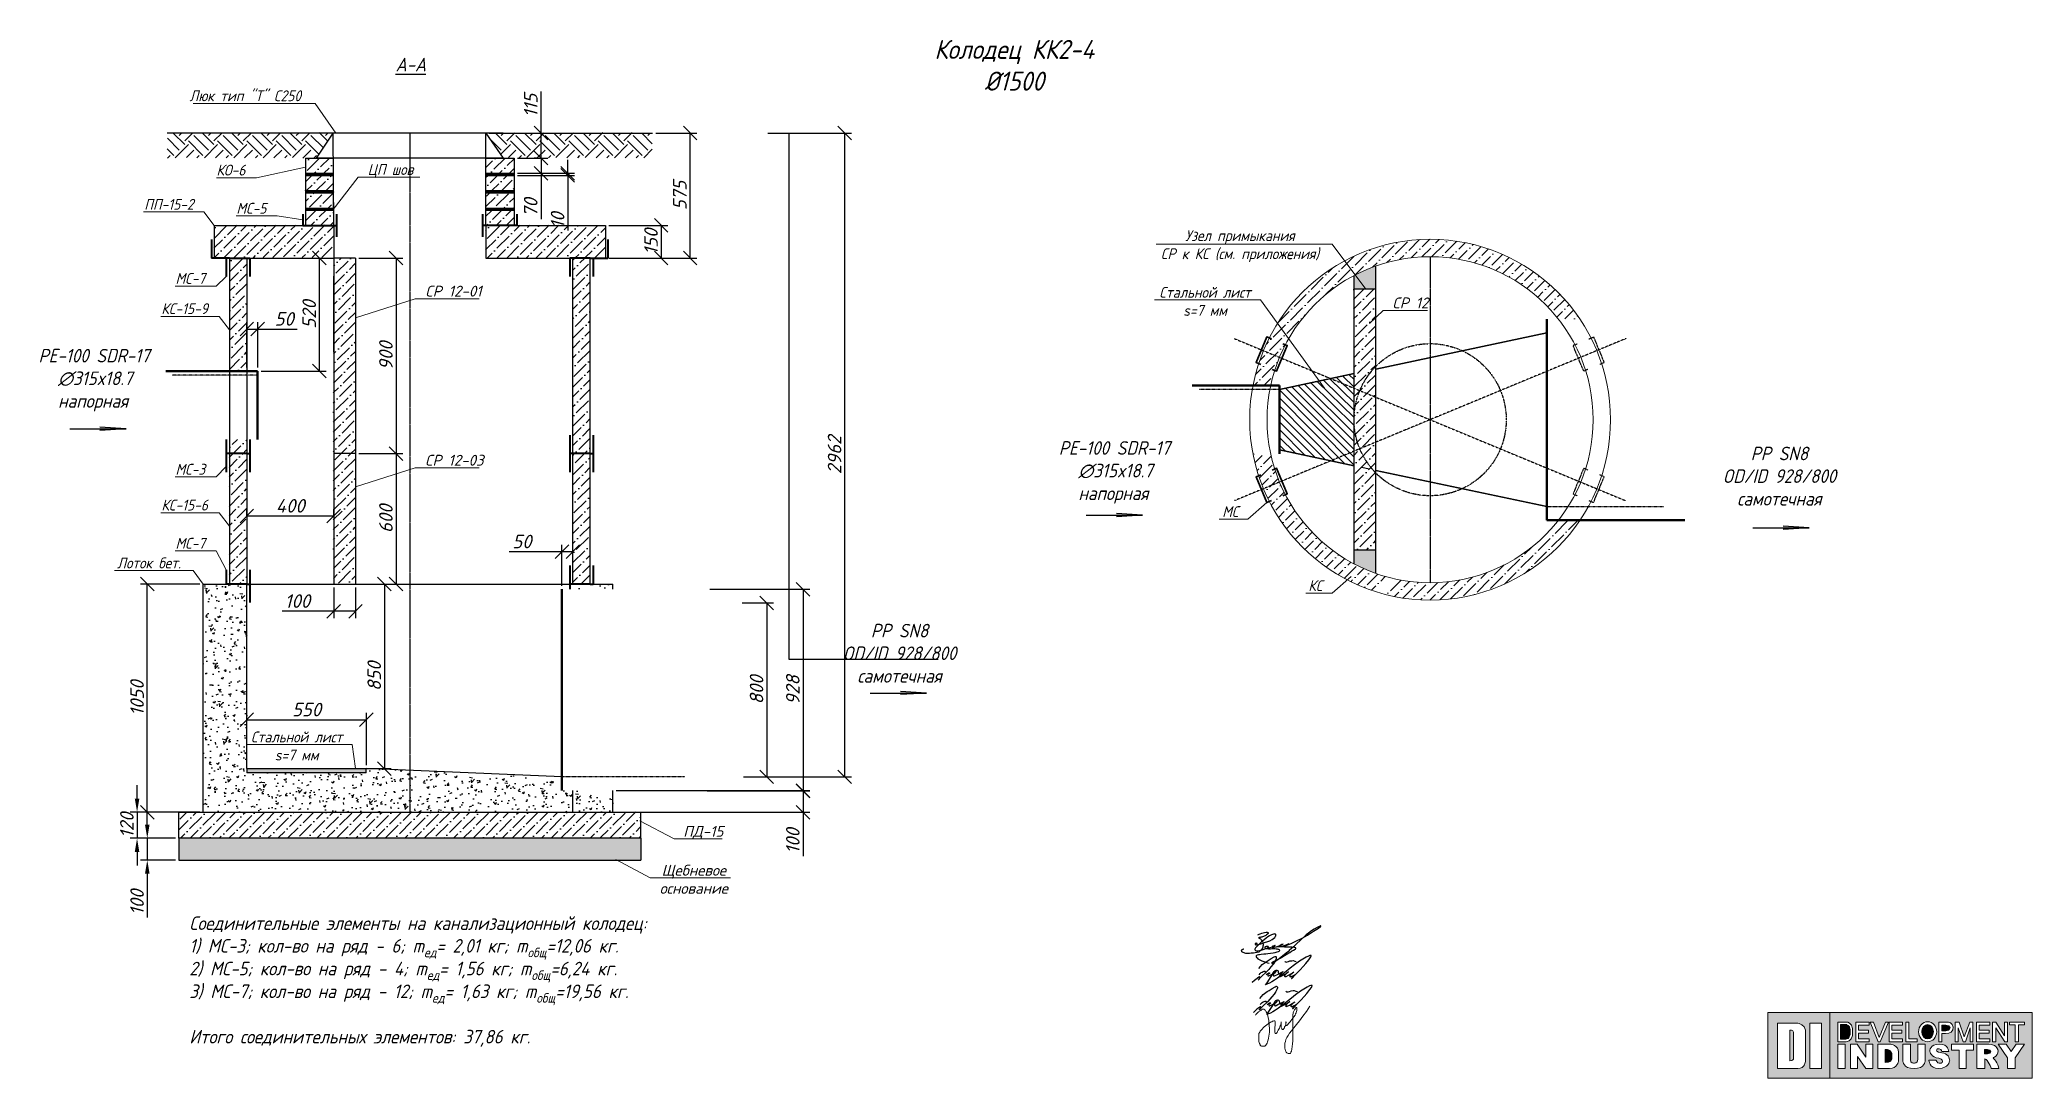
# Model space of a CAD drawing. Header units: millimetres. Extents: x 41756989 to 44740435, y 21258419 to 23626306.
# Drawn here: x 42554374 to 42737690, y 21995474 to 22091023 of the extents above; entities that cross this region are included whole.
import ezdxf
from ezdxf import colors
from ezdxf.entities.mleader import LeaderData, LeaderLine
from ezdxf.math import Vec2, Vec3

# ---------------------------------------------------------------- set-up
doc = ezdxf.new("R2010")
doc.units = ezdxf.units.MM
doc.linetypes.add('ACAD_ISO10W100', pattern=[18.5, 12, -3, 0.5, -3])
doc.linetypes.add('DASHED', pattern=[0.75, 0.5, -0.25])
doc.layers.add('ВК_К1_текст', color=34, linetype='Continuous')
doc.layers.add('Слой 2', color=7, linetype='Continuous')
doc.styles.add('note', font='isocpeur.ttf', dxfattribs={"width": 0.9, "oblique": 15})
doc.styles.get("Standard").update_dxf_attribs({"font": 'isocpeui.ttf'})
doc.dimstyles.new('ISO-25', dxfattribs={"dimtxt": 2.5, "dimasz": 2.5, "dimexe": 1.25, "dimexo": 0.625, "dimtad": 1, "dimtxsty": 'Standard', "dimcen": 2.5, "dimadec": 0, "dimazin": 0, "dimtfac": 1, "dimtmove": 0, "dimatfit": 3, "dimfxl": 1, "dimarcsym": 0})
pattern_1 = [(45, (-809614603.9, -416697185.65), (336.75960454, 1234.78521665), [1587.5, -317.5, 0, -317.5])]
pattern_2 = [(50, (-809614603.9, -416697185.7), (2186.216028, -191.2690265), [228.6, -2514.6]), (355, (-809614604, -416697185.7), (-422.921057, 2292.682143), [182.88, -2011.68701]), (100.4514447, (-809614421.7, -416697201.6), (1763.294965, 2101.413023), [194.2801056, -2137.082935]), (46.1842, (-809614604, -416696576), (3252.948491, -504.507935), [342.9, -3771.9]), (96.6355576, (-809614332.8, -416696618), (2848.849609, 2969.113495), [291.420278, -3205.627298]), (351.18415117, (-809614604, -416696576), (2848.849609, 2969.113495), [274.319605, -3017.516783]), (21, (-809614299.1, -416696728.5), (1819.3726952, -1227.1823782), [228.6, -2514.6]), (326, (-809614299, -416696728.5), (741.62434, 2210.2555935), [182.88, -2011.68]), (71.451445, (-809614147.5, -416696830.7), (2560.9970313, 983.0732266), [194.2801056, -2137.079251]), (37.5, (-809614603.9, -416697185.65), (37.063239, 1014.6604665), [0, -1987.296, 0, -2042.16, 0, -2019.3]), (7.5, (-809614603.9, -416697185.7), (801.8359501, 1202.1668978), [0, -1164.336, 0, -1941.576, 0, -769.62]), (327.5, (-809615283.6, -416697185.65), (1627.087142, -68.7449279), [0, -762, 0, -2377.44, 0, -3154.68]), (317.5, (-809615588.4, -416697185.7), (1777.5501766, 305.1178924), [0, -990.6, 0, -1578.864, 0, -2240.28])]
pattern_3 = [(45, (-809614604, -416697185.7), (3e-13, 2694.0768363), [1905, -1905]), (45, (-809615109, -416696680.5), (3e-13, 2694.0768363), [1905, -1905]), (45, (-809615614.2, -416696175.4), (3e-13, 2694.0768363), [1905, -1905]), (135, (-809615614.2, -416695838.6), (-2694.0768363, 3e-13), [1905, -1905]), (135, (-809615109, -416695333.5), (-2694.0768363, 3e-13), [1905, -1905]), (135, (-809614604, -416694828.3), (-2694.0768363, 3e-13), [1905, -1905])]
pattern_4 = [(45, (-809614603.9, -416695445.65), (336.75960454, 1234.78521665), [1587.5, -317.5, 0, -317.5])]
pattern_5 = [(45, (-809614603.91, -416697185.65), (-44.9012806053, 44.9012806053), [])]
pattern_6 = [(45, (5031.5, 4289.74), (336.7596045, 1234.785217), [1587.5, -317.5, 0, -317.5])]

msp = doc.modelspace()

# ---------------------------------------------------------------- texts
at = {"style": 'note'}
for s, insert, char_height, width, attachment_point in [('Колодец КК2-4\\P%%C1500', (42644032.382, 22088683.168), 1750, 20962.79396, 5), ('{\\LА-А}', (42588507.291, 22088747.962), 1250, 20962.79396, 5), ('\\pi4.1949e+006;PE-100 SDR-17\\P\\pi4.1967e+006;∅315x18.7\\P\\pi4.1967e+006;напорная', (38359351.975, 22062585.735), 1250, 8400000, 1), ('\\pi4.1949e+006;PE-100 SDR-17\\P\\pi4.1967e+006;∅315x18.7\\P\\pi4.1967e+006;напорная', (38453233.733, 22054091.901), 1250, 8400000, 1), ('PP SN8\\POD/ID 928/800\\Pсамотечная', (42714429.929, 22050873.832), 1250, 11452.41739, 5), ('PP SN8\\POD/ID 928/800\\Pсамотечная', (42633478.049, 22034574.244), 1250, 11452.41739, 5), ('\\A1;Соединительные элементы на канализационный колодец:\\P1) МС-3; кол-во на ряд - 6; m{\\H0.7x;\\S^ ед;}= 2,01 кг; m{\\H0.7x;\\S^ общ;}=12,06 кг.\\P2) МС-5; кол-во на ряд - 4; m{\\H0.7x;\\S^ ед;\\H1.4286x;= 1,56 кг; }m{\\H0.7x;\\S^ общ;\\H1.4286x;=6,24 кг.\\P}3) МС-7; кол-во на ряд - 12; m{\\H0.7x;\\S^ ед;\\H1.4286x;= 1,63 кг; }m{\\H0.7x;\\S^ общ;\\H1.4286x;=19,56 кг.\\P\\PИтого соединительных элементов: 37,86 кг.}', (42568126.515, 22010360.935), 1250, 71749.97335, 1)]:
    msp.add_mtext(s, dxfattribs=dict(at, insert=insert, char_height=char_height, width=width, attachment_point=attachment_point))

# ---------------------------------------------------------------- blocks, each defined once
blk = doc.blocks.new('_Oblique')
at = {"color": 0, "linetype": 'ByBlock', "lineweight": -2}
blk.add_line((-0.5, -0.5), (0.5, 0.5), dxfattribs=at)
blk = doc.blocks.new('*D79')
at = {"color": 0, "lineweight": -2, "transparency": 16777216}
for p, q in [((42573416, 22047216), (42573416, 22047831)), ((42581416, 22047216), (42581416, 22047831)), ((42573416, 22047206), (42581416, 22047206))]:
    blk.add_line(p, q, dxfattribs=at)
at = {"layer": 'Defpoints', "color": 0, "transparency": 16777216}
for p in [(42573416, 22046904), (42581416, 22047206), (42581416, 22046904)]:
    blk.add_point(p, dxfattribs=at)
at = {"color": 0, "lineweight": -2, "transparency": 16777216, "xscale": 1250, "yscale": 1250, "zscale": 1250, "rotation": 180}
blk.add_blockref('_Oblique', (42573416, 22047206), dxfattribs=at)
at = {"color": 0, "lineweight": -2, "transparency": 16777216, "xscale": 1250, "yscale": 1250, "zscale": 1250}
blk.add_blockref('_Oblique', (42581416, 22047206), dxfattribs=at)
at = {"color": 0, "lineweight": 5, "transparency": 16777216, "insert": (42577416, 22048143), "char_height": 1250, "attachment_point": 5}
blk.add_mtext('400', dxfattribs=at)
blk = doc.blocks.new('*D74')
at = {"color": 0, "lineweight": -2, "transparency": 16777216}
for p, q in [((42572128, 22070944), (42580724, 22070944)), ((42580099, 22060544), (42580099, 22070944)), ((42574728, 22060544), (42580724, 22060544))]:
    blk.add_line(p, q, dxfattribs=at)
at = {"layer": 'Defpoints', "color": 0, "transparency": 16777216}
for p in [(42571816, 22070944), (42580099, 22070944), (42574416, 22060544)]:
    blk.add_point(p, dxfattribs=at)
at = {"color": 0, "lineweight": -2, "transparency": 16777216, "xscale": 1250, "yscale": 1250, "zscale": 1250}
for p, rotation in [((42580099, 22070944), 90), ((42580099, 22060544), 270)]:
    blk.add_blockref('_Oblique', p, dxfattribs=dict(at, rotation=rotation))
at = {"color": 0, "lineweight": 5, "transparency": 16777216, "insert": (42579161, 22065744), "char_height": 1250, "attachment_point": 5, "rotation": 90}
blk.add_mtext('520', dxfattribs=at)
blk = doc.blocks.new('*D75')
at = {"color": 0, "lineweight": -2, "transparency": 16777216}
for p, q in [((42573416, 22060857), (42573416, 22065031)), ((42573416, 22064406), (42574416, 22064406)), ((42574416, 22060857), (42574416, 22065031)), ((42574416, 22064406), (42578040, 22064406))]:
    blk.add_line(p, q, dxfattribs=at)
at = {"layer": 'Defpoints', "color": 0, "transparency": 16777216}
for p in [(42574416, 22064406), (42573416, 22060544), (42574416, 22060544)]:
    blk.add_point(p, dxfattribs=at)
at = {"color": 0, "lineweight": -2, "transparency": 16777216, "xscale": 1250, "yscale": 1250, "zscale": 1250, "rotation": 180}
blk.add_blockref('_Oblique', (42573416, 22064406), dxfattribs=at)
at = {"color": 0, "lineweight": -2, "transparency": 16777216, "xscale": 1250, "yscale": 1250, "zscale": 1250}
blk.add_blockref('_Oblique', (42574416, 22064406), dxfattribs=at)
at = {"color": 0, "lineweight": 5, "transparency": 16777216, "insert": (42576853, 22065344), "char_height": 1250, "attachment_point": 5}
blk.add_mtext('50', dxfattribs=at)
blk = doc.blocks.new('*D76')
at = {"color": 0, "lineweight": -2, "transparency": 16777216}
for p, q in [((42618982, 22039204), (42621882, 22039204)), ((42621257, 22039204), (42621257, 22023204)), ((42619123, 22023204), (42621882, 22023204))]:
    blk.add_line(p, q, dxfattribs=at)
at = {"layer": 'Defpoints', "color": 0, "transparency": 16777216}
for p in [(42618669, 22039204), (42618810, 22023204), (42621257, 22023204)]:
    blk.add_point(p, dxfattribs=at)
at = {"color": 0, "lineweight": -2, "transparency": 16777216, "xscale": 1250, "yscale": 1250, "zscale": 1250}
for p, rotation in [((42621257, 22039204), 90), ((42621257, 22023204), 270)]:
    blk.add_blockref('_Oblique', p, dxfattribs=dict(at, rotation=rotation))
at = {"color": 0, "lineweight": 5, "transparency": 16777216, "insert": (42620319, 22031204), "char_height": 1250, "attachment_point": 5, "rotation": 90}
blk.add_mtext('800', dxfattribs=at)
blk = doc.blocks.new('*D81')
at = {"color": 0, "lineweight": -2, "transparency": 16777216}
for p, q in [((42573416, 22024268), (42573416, 22029080)), ((42573416, 22028455), (42584416, 22028455)), ((42584416, 22024268), (42584416, 22029080))]:
    blk.add_line(p, q, dxfattribs=at)
at = {"layer": 'Defpoints', "color": 0, "transparency": 16777216}
for p in [(42584416, 22028455), (42573416, 22023955), (42584416, 22023955)]:
    blk.add_point(p, dxfattribs=at)
at = {"color": 0, "lineweight": -2, "transparency": 16777216, "xscale": 1250, "yscale": 1250, "zscale": 1250, "rotation": 180}
blk.add_blockref('_Oblique', (42573416, 22028455), dxfattribs=at)
at = {"color": 0, "lineweight": -2, "transparency": 16777216, "xscale": 1250, "yscale": 1250, "zscale": 1250}
blk.add_blockref('_Oblique', (42584416, 22028455), dxfattribs=at)
at = {"color": 0, "lineweight": 5, "transparency": 16777216, "insert": (42578916, 22029393), "char_height": 1250, "attachment_point": 5}
blk.add_mtext('550', dxfattribs=at)
blk = doc.blocks.new('*D78')
at = {"color": 0, "lineweight": -2, "transparency": 16777216}
for p, q in [((42583728, 22040944), (42586705, 22040944)), ((42586080, 22040944), (42586080, 22023955)), ((42583728, 22023955), (42586705, 22023955))]:
    blk.add_line(p, q, dxfattribs=at)
at = {"layer": 'Defpoints', "color": 0, "transparency": 16777216}
for p in [(42583416, 22040944), (42583416, 22023955), (42586080, 22023955)]:
    blk.add_point(p, dxfattribs=at)
at = {"color": 0, "lineweight": -2, "transparency": 16777216, "xscale": 1250, "yscale": 1250, "zscale": 1250}
for p, rotation in [((42586080, 22040944), 90), ((42586080, 22023955), 270)]:
    blk.add_blockref('_Oblique', p, dxfattribs=dict(at, rotation=rotation))
at = {"color": 0, "lineweight": 5, "transparency": 16777216, "insert": (42585142, 22032450), "char_height": 1250, "attachment_point": 5, "rotation": 90}
blk.add_mtext('850', dxfattribs=at)
blk = doc.blocks.new('*D82')
at = {"color": 0, "lineweight": -2, "transparency": 16777216}
for p, q in [((42583728, 22070944), (42587776, 22070944)), ((42587151, 22070944), (42587151, 22052944)), ((42583728, 22052944), (42587776, 22052944))]:
    blk.add_line(p, q, dxfattribs=at)
at = {"layer": 'Defpoints', "color": 0, "transparency": 16777216}
for p in [(42583416, 22070944), (42583416, 22052944), (42587151, 22052944)]:
    blk.add_point(p, dxfattribs=at)
at = {"color": 0, "lineweight": -2, "transparency": 16777216, "xscale": 1250, "yscale": 1250, "zscale": 1250}
for p, rotation in [((42587151, 22070944), 90), ((42587151, 22052944), 270)]:
    blk.add_blockref('_Oblique', p, dxfattribs=dict(at, rotation=rotation))
at = {"color": 0, "lineweight": 5, "transparency": 16777216, "insert": (42586214, 22061944), "char_height": 1250, "attachment_point": 5, "rotation": 90}
blk.add_mtext('900', dxfattribs=at)
blk = doc.blocks.new('*D83')
at = {"color": 0, "lineweight": -2, "transparency": 16777216}
for p, q in [((42583728, 22052944), (42587776, 22052944)), ((42587151, 22052944), (42587151, 22040944)), ((42583728, 22040944), (42587776, 22040944))]:
    blk.add_line(p, q, dxfattribs=at)
at = {"layer": 'Defpoints', "color": 0, "transparency": 16777216}
for p in [(42583416, 22052944), (42583416, 22040944), (42587151, 22040944)]:
    blk.add_point(p, dxfattribs=at)
at = {"color": 0, "lineweight": -2, "transparency": 16777216, "xscale": 1250, "yscale": 1250, "zscale": 1250}
for p, rotation in [((42587151, 22052944), 90), ((42587151, 22040944), 270)]:
    blk.add_blockref('_Oblique', p, dxfattribs=dict(at, rotation=rotation))
at = {"color": 0, "lineweight": 5, "transparency": 16777216, "insert": (42586214, 22046944), "char_height": 1250, "attachment_point": 5, "rotation": 90}
blk.add_mtext('600', dxfattribs=at)
blk = doc.blocks.new('*D84')
at = {"color": 0, "lineweight": -2, "transparency": 16777216}
for p, q in [((42569103, 22040944), (42563632, 22040944)), ((42564257, 22019944), (42564257, 22040944)), ((42569103, 22019944), (42563632, 22019944))]:
    blk.add_line(p, q, dxfattribs=at)
at = {"layer": 'Defpoints', "color": 0, "transparency": 16777216}
for p in [(42564257, 22040944), (42569416, 22040944), (42569416, 22019944)]:
    blk.add_point(p, dxfattribs=at)
at = {"color": 0, "lineweight": -2, "transparency": 16777216, "xscale": 1250, "yscale": 1250, "zscale": 1250}
for p, rotation in [((42564257, 22040944), 90), ((42564257, 22019944), 270)]:
    blk.add_blockref('_Oblique', p, dxfattribs=dict(at, rotation=rotation))
at = {"color": 0, "lineweight": 5, "transparency": 16777216, "insert": (42563320, 22030444), "char_height": 1250, "attachment_point": 5, "rotation": 90}
blk.add_mtext('1050', dxfattribs=at)
blk = doc.blocks.new('*D85')
at = {"color": 0, "lineweight": -2, "transparency": 16777216}
for p, q in [((42563320, 22021194), (42563320, 22022444)), ((42563945, 22019944), (42562695, 22019944)), ((42563320, 22019944), (42563320, 22017544)), ((42566861, 22017544), (42562695, 22017544)), ((42563320, 22016294), (42563320, 22015044))]:
    blk.add_line(p, q, dxfattribs=at)
at = {"color": 0, "transparency": 16777216}
for points in [[(42563111, 22021194), (42563528, 22021194), (42563320, 22019944)], [(42563111, 22016294), (42563528, 22016294), (42563320, 22017544)]]:
    blk.add_solid(points, dxfattribs=at)
at = {"layer": 'Defpoints', "color": 0, "transparency": 16777216}
for p in [(42564257, 22019944), (42563320, 22017544), (42567174, 22017544)]:
    blk.add_point(p, dxfattribs=at)
at = {"color": 0, "lineweight": 5, "transparency": 16777216, "insert": (42562382, 22018744), "char_height": 1250, "attachment_point": 5, "rotation": 90}
blk.add_mtext('120', dxfattribs=at)
blk = doc.blocks.new('*D86')
at = {"color": 0, "lineweight": -2, "transparency": 16777216}
for p, q in [((42564257, 22018794), (42564257, 22020044)), ((42566861, 22017544), (42563632, 22017544)), ((42564257, 22017544), (42564257, 22015544)), ((42566861, 22015544), (42563632, 22015544)), ((42564257, 22014294), (42564257, 22010255))]:
    blk.add_line(p, q, dxfattribs=at)
at = {"color": 0, "transparency": 16777216}
for points in [[(42564049, 22018794), (42564466, 22018794), (42564257, 22017544)], [(42564049, 22014294), (42564466, 22014294), (42564257, 22015544)]]:
    blk.add_solid(points, dxfattribs=at)
at = {"layer": 'Defpoints', "color": 0, "transparency": 16777216}
for p in [(42567174, 22017544), (42564257, 22015544), (42567174, 22015544)]:
    blk.add_point(p, dxfattribs=at)
at = {"color": 0, "lineweight": 5, "transparency": 16777216, "insert": (42563320, 22011650), "char_height": 1250, "attachment_point": 5, "rotation": 90}
blk.add_mtext('100', dxfattribs=at)
blk = doc.blocks.new('*D77')
at = {"color": 0, "lineweight": -2, "transparency": 16777216}
for p, q in [((42621357, 22082444), (42629060, 22082444)), ((42628435, 22023204), (42628435, 22082444)), ((42621358, 22023204), (42629060, 22023204))]:
    blk.add_line(p, q, dxfattribs=at)
at = {"layer": 'Defpoints', "color": 0, "transparency": 16777216}
for p in [(42621044, 22082444), (42628435, 22082444), (42621045, 22023204)]:
    blk.add_point(p, dxfattribs=at)
at = {"color": 0, "lineweight": -2, "transparency": 16777216, "xscale": 1250, "yscale": 1250, "zscale": 1250}
for p, rotation in [((42628435, 22082444), 90), ((42628435, 22023204), 270)]:
    blk.add_blockref('_Oblique', p, dxfattribs=dict(at, rotation=rotation))
at = {"color": 0, "lineweight": 5, "transparency": 16777216, "insert": (42627497, 22052824), "char_height": 1250, "attachment_point": 5, "rotation": 90}
blk.add_mtext('2962', dxfattribs=at)
blk = doc.blocks.new('*D88')
at = {"color": 0, "lineweight": -2, "transparency": 16777216}
for p, q in [((42616007, 22040464), (42625219, 22040464)), ((42624594, 22040464), (42624594, 22021906)), ((42615766, 22021906), (42625219, 22021906))]:
    blk.add_line(p, q, dxfattribs=at)
at = {"layer": 'Defpoints', "color": 0, "transparency": 16777216}
for p in [(42615695, 22040464), (42615454, 22021906), (42624594, 22021906)]:
    blk.add_point(p, dxfattribs=at)
at = {"color": 0, "lineweight": -2, "transparency": 16777216, "xscale": 1250, "yscale": 1250, "zscale": 1250}
for p, rotation in [((42624594, 22040464), 90), ((42624594, 22021906), 270)]:
    blk.add_blockref('_Oblique', p, dxfattribs=dict(at, rotation=rotation))
at = {"color": 0, "lineweight": 5, "transparency": 16777216, "insert": (42623656, 22031185), "char_height": 1250, "attachment_point": 5, "rotation": 90}
blk.add_mtext('928', dxfattribs=at)
blk = doc.blocks.new('*D87')
at = {"color": 0, "lineweight": -2, "transparency": 16777216}
for p, q in [((42602416, 22043919), (42597542, 22043919)), ((42602416, 22040777), (42602416, 22044544)), ((42603416, 22043919), (42602416, 22043919)), ((42603416, 22041257), (42603416, 22044544))]:
    blk.add_line(p, q, dxfattribs=at)
at = {"layer": 'Defpoints', "color": 0, "transparency": 16777216}
for p in [(42603416, 22043919), (42602416, 22040464), (42603416, 22040944)]:
    blk.add_point(p, dxfattribs=at)
at = {"color": 0, "lineweight": -2, "transparency": 16777216, "xscale": 1250, "yscale": 1250, "zscale": 1250, "rotation": 180}
blk.add_blockref('_Oblique', (42602416, 22043919), dxfattribs=at)
at = {"color": 0, "lineweight": -2, "transparency": 16777216, "xscale": 1250, "yscale": 1250, "zscale": 1250}
blk.add_blockref('_Oblique', (42603416, 22043919), dxfattribs=at)
at = {"color": 0, "lineweight": 5, "transparency": 16777216, "insert": (42598729, 22044857), "char_height": 1250, "attachment_point": 5}
blk.add_mtext('50', dxfattribs=at)
blk = doc.blocks.new('_None')
blk = doc.blocks.new('*D90')
at = {"color": 0, "lineweight": -2, "transparency": 16777216}
for p, q in [((42598318, 22080144), (42601111, 22080144)), ((42598318, 22078744), (42601111, 22078744)), ((42600486, 22080144), (42600486, 22078744)), ((42600486, 22078744), (42600486, 22074522))]:
    blk.add_line(p, q, dxfattribs=at)
at = {"layer": 'Defpoints', "color": 0, "transparency": 16777216}
for p in [(42598006, 22080144), (42598006, 22078744), (42600486, 22078744)]:
    blk.add_point(p, dxfattribs=at)
at = {"color": 0, "lineweight": -2, "transparency": 16777216, "xscale": 1250, "yscale": 1250, "zscale": 1250}
for p, rotation in [((42600486, 22080144), 90), ((42600486, 22078744), 270)]:
    blk.add_blockref('_Oblique', p, dxfattribs=dict(at, rotation=rotation))
at = {"color": 0, "lineweight": 5, "transparency": 16777216, "insert": (42599541, 22075582), "char_height": 1250, "attachment_point": 5, "rotation": 90}
blk.add_mtext('70', dxfattribs=at)
blk = doc.blocks.new('*D91')
at = {"color": 0, "lineweight": -2, "transparency": 16777216}
for p, q in [((42598318, 22078744), (42603575, 22078744)), ((42602950, 22078744), (42602950, 22079994)), ((42602950, 22078744), (42602950, 22078544)), ((42598318, 22078544), (42603575, 22078544)), ((42602950, 22078544), (42602950, 22073463))]:
    blk.add_line(p, q, dxfattribs=at)
at = {"layer": 'Defpoints', "color": 0, "transparency": 16777216}
for p in [(42598006, 22078744), (42598006, 22078544), (42602950, 22078544)]:
    blk.add_point(p, dxfattribs=at)
at = {"color": 0, "lineweight": -2, "transparency": 16777216, "xscale": 1250, "yscale": 1250, "zscale": 1250}
for p, rotation in [((42602950, 22078744), 270), ((42602950, 22078544), 90)]:
    blk.add_blockref('_Oblique', p, dxfattribs=dict(at, rotation=rotation))
at = {"color": 0, "lineweight": 5, "transparency": 16777216, "insert": (42602012, 22074404), "char_height": 1250, "attachment_point": 5, "rotation": 90}
blk.add_mtext('10', dxfattribs=at)
blk = doc.blocks.new('*D89')
at = {"color": 0, "lineweight": -2, "transparency": 16777216}
for p, q in [((42606728, 22073944), (42612171, 22073944)), ((42611546, 22073944), (42611546, 22070944)), ((42606728, 22070944), (42612171, 22070944))]:
    blk.add_line(p, q, dxfattribs=at)
at = {"layer": 'Defpoints', "color": 0, "transparency": 16777216}
for p in [(42606416, 22073944), (42606416, 22070944), (42611546, 22070944)]:
    blk.add_point(p, dxfattribs=at)
at = {"color": 0, "lineweight": -2, "transparency": 16777216, "xscale": 1250, "yscale": 1250, "zscale": 1250}
for p, rotation in [((42611546, 22073944), 90), ((42611546, 22070944), 270)]:
    blk.add_blockref('_Oblique', p, dxfattribs=dict(at, rotation=rotation))
at = {"color": 0, "lineweight": 5, "transparency": 16777216, "insert": (42610608, 22072444), "char_height": 1250, "attachment_point": 5, "rotation": 90}
blk.add_mtext('150', dxfattribs=at)
blk = doc.blocks.new('*D80')
at = {"color": 0, "lineweight": -2, "transparency": 16777216}
for p, q in [((42581416, 22040632), (42581416, 22037812)), ((42583416, 22040632), (42583416, 22037812)), ((42581416, 22038437), (42576678, 22038437)), ((42583416, 22038437), (42581416, 22038437))]:
    blk.add_line(p, q, dxfattribs=at)
at = {"layer": 'Defpoints', "color": 0, "transparency": 16777216}
for p in [(42581416, 22040944), (42583416, 22040944), (42583416, 22038437)]:
    blk.add_point(p, dxfattribs=at)
at = {"color": 0, "lineweight": -2, "transparency": 16777216, "xscale": 1250, "yscale": 1250, "zscale": 1250, "rotation": 180}
blk.add_blockref('_Oblique', (42581416, 22038437), dxfattribs=at)
at = {"color": 0, "lineweight": -2, "transparency": 16777216, "xscale": 1250, "yscale": 1250, "zscale": 1250}
blk.add_blockref('_Oblique', (42583416, 22038437), dxfattribs=at)
at = {"color": 0, "lineweight": 5, "transparency": 16777216, "insert": (42578072, 22039374), "char_height": 1250, "attachment_point": 5}
blk.add_mtext('100', dxfattribs=at)
blk = doc.blocks.new('*D92')
at = {"color": 0, "lineweight": -2, "transparency": 16777216}
for p, q in [((42607408, 22021931), (42625219, 22021931)), ((42624594, 22021931), (42624594, 22019944)), ((42607408, 22019944), (42625219, 22019944)), ((42624594, 22019944), (42624594, 22015905))]:
    blk.add_line(p, q, dxfattribs=at)
at = {"layer": 'Defpoints', "color": 0, "transparency": 16777216}
for p in [(42607095, 22021931), (42607095, 22019944), (42624594, 22019944)]:
    blk.add_point(p, dxfattribs=at)
at = {"color": 0, "lineweight": -2, "transparency": 16777216, "xscale": 1250, "yscale": 1250, "zscale": 1250}
for p, rotation in [((42624594, 22021931), 90), ((42624594, 22019944), 270)]:
    blk.add_blockref('_Oblique', p, dxfattribs=dict(at, rotation=rotation))
at = {"color": 0, "lineweight": 5, "transparency": 16777216, "insert": (42623656, 22017300), "char_height": 1250, "attachment_point": 5, "rotation": 90}
blk.add_mtext('100', dxfattribs=at)
blk = doc.blocks.new('*D100')
at = {"color": 0, "lineweight": -2, "transparency": 16777216}
for p, q in [((42611052, 22082444), (42614835, 22082444)), ((42614210, 22070944), (42614210, 22082444)), ((42611858, 22070944), (42614835, 22070944))]:
    blk.add_line(p, q, dxfattribs=at)
at = {"layer": 'Defpoints', "color": 0, "transparency": 16777216}
for p in [(42610740, 22082444), (42614210, 22082444), (42611546, 22070944)]:
    blk.add_point(p, dxfattribs=at)
at = {"color": 0, "lineweight": -2, "transparency": 16777216, "xscale": 1250, "yscale": 1250, "zscale": 1250}
for p, rotation in [((42614210, 22082444), 90), ((42614210, 22070944), 270)]:
    blk.add_blockref('_Oblique', p, dxfattribs=dict(at, rotation=rotation))
at = {"color": 0, "lineweight": 5, "transparency": 16777216, "insert": (42613264, 22076694), "char_height": 1250, "attachment_point": 5, "rotation": 90}
blk.add_mtext('575', dxfattribs=at)
blk = doc.blocks.new('*D101')
at = {"color": 0, "lineweight": -2, "transparency": 16777216}
for p, q in [((42600486, 22082444), (42600486, 22086261)), ((42595728, 22082444), (42601111, 22082444)), ((42600486, 22080144), (42600486, 22082444)), ((42600174, 22080144), (42599861, 22080144))]:
    blk.add_line(p, q, dxfattribs=at)
at = {"layer": 'Defpoints', "color": 0, "transparency": 16777216}
for p in [(42595416, 22082444), (42600486, 22080144), (42600486, 22080144)]:
    blk.add_point(p, dxfattribs=at)
at = {"color": 0, "lineweight": -2, "transparency": 16777216, "xscale": 1250, "yscale": 1250, "zscale": 1250}
for p, rotation in [((42600486, 22082444), 90), ((42600486, 22080144), 270)]:
    blk.add_blockref('_Oblique', p, dxfattribs=dict(at, rotation=rotation))
at = {"color": 0, "lineweight": 5, "transparency": 16777216, "insert": (42599549, 22084978), "char_height": 1250, "attachment_point": 5, "rotation": 90}
blk.add_mtext('115', dxfattribs=at)
blk = doc.blocks.new('DI')
at = {"layer": 'Слой 2', "true_color": 0xf7931d}
h = blk.add_hatch(color=30, dxfattribs=at)
h.dxf.hatch_style = 2
h.paths.add_polyline_path([(-1796, 420), (-1796, -450), (-975, -450), (-975, 420)])
edge = h.paths.add_edge_path()
edge.add_spline(control_points=[(-1300, -226), (-1300, -226), (-1303, -324), (-1401, -324), (-1498, -324), (-1668, -324), (-1668, -324), (-1668, -324), (-1668, 277), (-1668, 277), (-1668, 277), (-1399, 277), (-1399, 277), (-1399, 277), (-1300, 255), (-1300, 186), (-1300, 116), (-1300, -226), (-1300, -226)], knot_values=[0, 0, 0, 0, 1, 1, 1, 2, 2, 2, 3, 3, 3, 4, 4, 4, 5, 5, 5, 6, 6, 6, 6], degree=3, periodic=0)
h.paths.add_polyline_path([(-1087, -324), (-1243, -324), (-1243, 277), (-1087, 277)])
at = {"layer": 'Слой 2', "true_color": 0x231f20}
h = blk.add_hatch(color=250, dxfattribs=at)
h.dxf.hatch_style = 2
h.paths.add_polyline_path([(-975, 420), (-975, -450), (1699, -450), (1699, 420)])
h.paths.add_polyline_path([(1176, 292), (1217, 292), (1335, 110), (1335, 292), (1373, 292), (1373, 32), (1338, 32), (1217, 215), (1217, 32), (1176, 32)])
h.paths.add_polyline_path([(682, 292), (732, 292), (800, 97), (874, 292), (916, 292), (916, 32), (877, 32), (877, 215), (815, 32), (787, 32), (722, 215), (722, 32), (682, 32)])
edge = h.paths.add_edge_path()
edge.add_spline(control_points=[(465, 292), (465, 292), (583, 292), (583, 292), (583, 292), (654, 282), (654, 225), (654, 167), (623, 138), (551, 139), (502, 140), (502, 140), (502, 140), (502, 140), (502, 32), (502, 32), (502, 32), (465, 32), (465, 32), (465, 32), (465, 292), (465, 292)], knot_values=[0, 0, 0, 0, 1, 1, 1, 2, 2, 2, 3, 3, 3, 4, 4, 4, 5, 5, 5, 6, 6, 6, 7, 7, 7, 7], degree=3, periodic=0)
h.paths.add_polyline_path([(28, 292), (66, 292), (66, 69), (177, 69), (177, 32), (28, 32)])
h.paths.add_polyline_path([(-401, 292), (-326, 86), (-242, 292), (-203, 292), (-313, 32), (-339, 32), (-442, 292)])
h.paths.add_polyline_path([(-634, 292), (-457, 292), (-457, 252), (-596, 251), (-596, 186), (-466, 186), (-466, 146), (-596, 146), (-596, 69), (-457, 69), (-457, 32), (-634, 32)])
h.paths.add_polyline_path([(-775, -324), (-872, -324), (-872, 1), (-775, 1)])
edge = h.paths.add_edge_path()
edge.add_spline(control_points=[(-761, 32), (-830, 32), (-872, 32), (-872, 32), (-872, 32), (-872, 292), (-872, 292), (-872, 292), (-753, 292), (-753, 292), (-753, 292), (-678, 277), (-678, 207), (-678, 136), (-678, 112), (-678, 112), (-678, 112), (-693, 32), (-761, 32)], knot_values=[0, 0, 0, 0, 1, 1, 1, 2, 2, 2, 3, 3, 3, 4, 4, 4, 5, 5, 5, 6, 6, 6, 6], degree=3, periodic=0)
h.paths.add_polyline_path([(-409, -324), (-500, -324), (-612, -162), (-612, -324), (-704, -324), (-704, 1), (-615, 1), (-500, -172), (-500, 1), (-409, 1)])
edge = h.paths.add_edge_path()
edge.add_spline(control_points=[(-68, -224), (-68, -224), (-90, -324), (-186, -324), (-282, -324), (-342, -324), (-342, -324), (-342, -324), (-342, 0), (-342, 0), (-342, 0), (-173, 0), (-173, 0), (-173, 0), (-68, -18), (-68, -106), (-68, -194), (-68, -224), (-68, -224)], knot_values=[0, 0, 0, 0, 1, 1, 1, 2, 2, 2, 3, 3, 3, 4, 4, 4, 5, 5, 5, 6, 6, 6, 6], degree=3, periodic=0)
h.paths.add_polyline_path([(-16, 252), (-155, 251), (-155, 186), (-26, 186), (-26, 146), (-155, 146), (-155, 69), (-16, 69), (-16, 32), (-193, 32), (-193, 292), (-16, 292)])
edge = h.paths.add_edge_path()
edge.add_spline(control_points=[(282, -225), (282, -225), (282, -324), (136, -324), (-10, -324), (-10, -225), (-10, -225), (-10, -225), (-10, 0), (-10, 0), (-10, 0), (88, 0), (88, 0), (88, 0), (88, -149), (88, -202), (88, -255), (136, -254), (136, -254), (136, -254), (185, -255), (185, -202), (185, -149), (185, 0), (185, 0), (185, 0), (282, 0), (282, 0), (282, 0), (282, -225), (282, -225)], knot_values=[0, 0, 0, 0, 1, 1, 1, 2, 2, 2, 3, 3, 3, 4, 4, 4, 5, 5, 5, 6, 6, 6, 7, 7, 7, 8, 8, 8, 9, 9, 9, 10, 10, 10, 10], degree=3, periodic=0)
edge = h.paths.add_edge_path()
edge.add_spline(control_points=[(196, 164), (196, 237), (250, 296), (316, 296), (383, 296), (436, 237), (436, 164), (436, 91), (383, 32), (316, 32), (250, 32), (196, 91), (196, 164)], knot_values=[0, 0, 0, 0, 1, 1, 1, 2, 2, 2, 3, 3, 3, 4, 4, 4, 4], degree=3, periodic=0)
edge = h.paths.add_edge_path()
edge.add_spline(control_points=[(608, -212), (606, -232), (594, -321), (463, -321), (332, -321), (334, -212), (334, -212), (334, -212), (426, -210), (426, -210), (426, -210), (437, -253), (471, -254), (518, -254), (513, -228), (513, -228), (513, -228), (521, -198), (463, -184), (361, -184), (345, -93), (345, -93), (345, -93), (346, 1), (471, 1), (596, 1), (595, -99), (595, -99), (595, -99), (505, -99), (505, -99), (505, -99), (507, -67), (471, -63), (435, -58), (443, -67), (437, -76), (431, -86), (427, -104), (504, -116), (582, -116), (609, -192), (608, -212)], knot_values=[0, 0, 0, 0, 1, 1, 1, 2, 2, 2, 3, 3, 3, 4, 4, 4, 5, 5, 5, 6, 6, 6, 7, 7, 7, 8, 8, 8, 9, 9, 9, 10, 10, 10, 11, 11, 11, 12, 12, 12, 13, 13, 13, 14, 14, 14, 14], degree=3, periodic=0)
h.paths.add_polyline_path([(924, -81), (826, -81), (826, -324), (779, -324), (732, -324), (732, -81), (634, -81), (634, 0), (779, 0), (924, 0)])
h.paths.add_polyline_path([(962, 292), (1140, 292), (1140, 252), (1000, 251), (1000, 186), (1130, 186), (1130, 146), (1000, 146), (1000, 69), (1140, 69), (1140, 32), (962, 32)])
edge = h.paths.add_edge_path()
edge.add_spline(control_points=[(1157, -324), (1157, -324), (1118, -196), (1071, -196), (1071, -236), (1071, -324), (1071, -324), (1071, -324), (969, -324), (969, -324), (969, -324), (969, -321), (969, -321), (969, -321), (969, 0), (969, 0), (969, 0), (1082, -1), (1082, -1), (1082, -1), (1155, 6), (1200, -19), (1223, -31), (1247, -63), (1247, -92), (1247, -109), (1242, -126), (1234, -138), (1214, -171), (1181, -180), (1181, -180), (1181, -180), (1254, -258), (1259, -324), (1196, -324), (1157, -324), (1157, -324)], knot_values=[0, 0, 0, 0, 1, 1, 1, 2, 2, 2, 3, 3, 3, 4, 4, 4, 5, 5, 5, 6, 6, 6, 7, 7, 7, 8, 8, 8, 9, 9, 9, 10, 10, 10, 11, 11, 11, 12, 12, 12, 12], degree=3, periodic=0)
h.paths.add_polyline_path([(1473, -181), (1473, -324), (1422, -324), (1371, -324), (1371, -181), (1248, 1), (1356, 1), (1422, -99), (1488, 1), (1596, 1)])
h.paths.add_polyline_path([(1596, 254), (1516, 254), (1516, 32), (1474, 32), (1474, 254), (1399, 254), (1399, 292), (1596, 292)])
h = blk.add_hatch(color=250, dxfattribs=at)
h.dxf.hatch_style = 2
edge = h.paths.add_edge_path()
edge.add_spline(control_points=[(614, 214), (614, 266), (504, 250), (504, 250), (504, 250), (504, 177), (504, 177), (504, 177), (614, 161), (614, 214)], knot_values=[0, 0, 0, 0, 1, 1, 1, 2, 2, 2, 3, 3, 3, 3], degree=3, periodic=0)
at = {"layer": 'Слой 2', "true_color": 0xf7931d}
h = blk.add_hatch(color=30, dxfattribs=at)
h.dxf.hatch_style = 2
edge = h.paths.add_edge_path()
edge.add_spline(control_points=[(-1508, 186), (-1508, 186), (-1508, -223), (-1508, -223), (-1460, -223), (-1457, -193), (-1457, -193), (-1457, -193), (-1457, 119), (-1457, 156), (-1457, 192), (-1508, 186), (-1508, 186)], knot_values=[0, 0, 0, 0, 1, 1, 1, 2, 2, 2, 3, 3, 3, 4, 4, 4, 4], degree=3, periodic=0)
at = {"layer": 'Слой 2', "true_color": 0x231f20}
h = blk.add_hatch(color=250, dxfattribs=at)
h.dxf.hatch_style = 2
edge = h.paths.add_edge_path()
edge.add_spline(control_points=[(-758, 258), (-758, 258), (-836, 258), (-836, 258), (-836, 258), (-836, 66), (-836, 66), (-836, 66), (-808, 66), (-764, 66), (-719, 66), (-709, 125), (-709, 125), (-709, 125), (-709, 143), (-709, 195), (-709, 247), (-758, 258), (-758, 258)], knot_values=[0, 0, 0, 0, 1, 1, 1, 2, 2, 2, 3, 3, 3, 4, 4, 4, 5, 5, 5, 6, 6, 6, 6], degree=3, periodic=0)
h = blk.add_hatch(color=250, dxfattribs=at)
h.dxf.hatch_style = 2
edge = h.paths.add_edge_path()
edge.add_spline(control_points=[(316, 260), (274, 260), (240, 217), (240, 164), (240, 111), (274, 68), (316, 68), (358, 68), (392, 111), (392, 164), (392, 217), (358, 260), (316, 260)], knot_values=[0, 0, 0, 0, 1, 1, 1, 2, 2, 2, 3, 3, 3, 4, 4, 4, 4], degree=3, periodic=0)
h = blk.add_hatch(color=250, dxfattribs=at)
h.dxf.hatch_style = 2
edge = h.paths.add_edge_path()
edge.add_spline(control_points=[(-244, -72), (-244, -72), (-244, -244), (-244, -244), (-172, -244), (-155, -219), (-155, -158), (-155, -57), (-244, -72), (-244, -72)], knot_values=[0, 0, 0, 0, 1, 1, 1, 2, 2, 2, 3, 3, 3, 3], degree=3, periodic=0)
h = blk.add_hatch(color=250, dxfattribs=at)
h.dxf.hatch_style = 2
edge = h.paths.add_edge_path()
edge.add_spline(control_points=[(1068, -71), (1068, -71), (1068, -127), (1068, -127), (1068, -127), (1151, -138), (1151, -99), (1151, -60), (1068, -71), (1068, -71)], knot_values=[0, 0, 0, 0, 1, 1, 1, 2, 2, 2, 3, 3, 3, 3], degree=3, periodic=0)
at = {"layer": 'Слой 2', "lineweight": 0}
for points in [[(-1796, 420), (-1796, -450), (-975, -450), (-975, 420), (-1796, 420)], [(-1087, -324), (-1243, -324), (-1243, 277), (-1087, 277), (-1087, -324)], [(-975, 420), (-975, -450), (1699, -450), (1699, 420), (-975, 420)], [(-634, 292), (-457, 292), (-457, 252), (-596, 251), (-596, 186), (-466, 186), (-466, 146), (-596, 146), (-596, 69), (-457, 69), (-457, 32), (-634, 32), (-634, 292)], [(-401, 292), (-326, 86), (-242, 292), (-203, 292), (-313, 32), (-339, 32), (-442, 292), (-401, 292)], [(-16, 252), (-155, 251), (-155, 186), (-26, 186), (-26, 146), (-155, 146), (-155, 69), (-16, 69), (-16, 32), (-193, 32), (-193, 292), (-16, 292), (-16, 252)], [(28, 292), (66, 292), (66, 69), (177, 69), (177, 32), (28, 32), (28, 292)], [(682, 292), (732, 292), (800, 97), (874, 292), (916, 292), (916, 32), (877, 32), (877, 215), (815, 32), (787, 32), (722, 215), (722, 32), (682, 32), (682, 292)], [(962, 292), (1140, 292), (1140, 252), (1000, 251), (1000, 186), (1130, 186), (1130, 146), (1000, 146), (1000, 69), (1140, 69), (1140, 32), (962, 32), (962, 292)], [(1176, 292), (1217, 292), (1335, 110), (1335, 292), (1373, 292), (1373, 32), (1338, 32), (1217, 215), (1217, 32), (1176, 32), (1176, 292)], [(1596, 254), (1516, 254), (1516, 32), (1474, 32), (1474, 254), (1399, 254), (1399, 292), (1596, 292), (1596, 254)], [(-775, -324), (-872, -324), (-872, 1), (-775, 1), (-775, -324)], [(-409, -324), (-500, -324), (-612, -162), (-612, -324), (-704, -324), (-704, 1), (-615, 1), (-500, -172), (-500, 1), (-409, 1), (-409, -324)], [(924, -81), (826, -81), (826, -324), (779, -324), (732, -324), (732, -81), (634, -81), (634, 0), (779, 0), (924, 0), (924, -81)], [(1473, -181), (1473, -324), (1422, -324), (1371, -324), (1371, -181), (1248, 1), (1356, 1), (1422, -99), (1488, 1), (1596, 1), (1473, -181)]]:
    blk.add_lwpolyline(points, dxfattribs=at)
for points, knots in [([(-1300, -226), (-1300, -226), (-1303, -324), (-1401, -324), (-1498, -324), (-1668, -324), (-1668, -324), (-1668, -324), (-1668, 277), (-1668, 277), (-1668, 277), (-1399, 277), (-1399, 277), (-1399, 277), (-1300, 255), (-1300, 186), (-1300, 116), (-1300, -226), (-1300, -226)], [0, 0, 0, 0, 1, 1, 1, 2, 2, 2, 3, 3, 3, 4, 4, 4, 5, 5, 5, 6, 6, 6, 6]), ([(-761, 32), (-830, 32), (-872, 32), (-872, 32), (-872, 32), (-872, 292), (-872, 292), (-872, 292), (-753, 292), (-753, 292), (-753, 292), (-678, 277), (-678, 207), (-678, 136), (-678, 112), (-678, 112), (-678, 112), (-693, 32), (-761, 32)], [0, 0, 0, 0, 1, 1, 1, 2, 2, 2, 3, 3, 3, 4, 4, 4, 5, 5, 5, 6, 6, 6, 6]), ([(196, 164), (196, 237), (250, 296), (316, 296), (383, 296), (436, 237), (436, 164), (436, 91), (383, 32), (316, 32), (250, 32), (196, 91), (196, 164)], [0, 0, 0, 0, 1, 1, 1, 2, 2, 2, 3, 3, 3, 4, 4, 4, 4]), ([(465, 292), (465, 292), (583, 292), (583, 292), (583, 292), (654, 282), (654, 225), (654, 167), (623, 138), (551, 139), (502, 140), (502, 140), (502, 140), (502, 140), (502, 32), (502, 32), (502, 32), (465, 32), (465, 32), (465, 32), (465, 292), (465, 292)], [0, 0, 0, 0, 1, 1, 1, 2, 2, 2, 3, 3, 3, 4, 4, 4, 5, 5, 5, 6, 6, 6, 7, 7, 7, 7]), ([(614, 214), (614, 266), (504, 250), (504, 250), (504, 250), (504, 177), (504, 177), (504, 177), (614, 161), (614, 214)], [0, 0, 0, 0, 1, 1, 1, 2, 2, 2, 3, 3, 3, 3]), ([(-1508, 186), (-1508, 186), (-1508, -223), (-1508, -223), (-1460, -223), (-1457, -193), (-1457, -193), (-1457, -193), (-1457, 119), (-1457, 156), (-1457, 192), (-1508, 186), (-1508, 186)], [0, 0, 0, 0, 1, 1, 1, 2, 2, 2, 3, 3, 3, 4, 4, 4, 4]), ([(-758, 258), (-758, 258), (-836, 258), (-836, 258), (-836, 258), (-836, 66), (-836, 66), (-836, 66), (-808, 66), (-764, 66), (-719, 66), (-709, 125), (-709, 125), (-709, 125), (-709, 143), (-709, 195), (-709, 247), (-758, 258), (-758, 258)], [0, 0, 0, 0, 1, 1, 1, 2, 2, 2, 3, 3, 3, 4, 4, 4, 5, 5, 5, 6, 6, 6, 6]), ([(-68, -224), (-68, -224), (-90, -324), (-186, -324), (-282, -324), (-342, -324), (-342, -324), (-342, -324), (-342, 0), (-342, 0), (-342, 0), (-173, 0), (-173, 0), (-173, 0), (-68, -18), (-68, -106), (-68, -194), (-68, -224), (-68, -224)], [0, 0, 0, 0, 1, 1, 1, 2, 2, 2, 3, 3, 3, 4, 4, 4, 5, 5, 5, 6, 6, 6, 6]), ([(282, -225), (282, -225), (282, -324), (136, -324), (-10, -324), (-10, -225), (-10, -225), (-10, -225), (-10, 0), (-10, 0), (-10, 0), (88, 0), (88, 0), (88, 0), (88, -149), (88, -202), (88, -255), (136, -254), (136, -254), (136, -254), (185, -255), (185, -202), (185, -149), (185, 0), (185, 0), (185, 0), (282, 0), (282, 0), (282, 0), (282, -225), (282, -225)], [0, 0, 0, 0, 1, 1, 1, 2, 2, 2, 3, 3, 3, 4, 4, 4, 5, 5, 5, 6, 6, 6, 7, 7, 7, 8, 8, 8, 9, 9, 9, 10, 10, 10, 10]), ([(316, 260), (274, 260), (240, 217), (240, 164), (240, 111), (274, 68), (316, 68), (358, 68), (392, 111), (392, 164), (392, 217), (358, 260), (316, 260)], [0, 0, 0, 0, 1, 1, 1, 2, 2, 2, 3, 3, 3, 4, 4, 4, 4]), ([(608, -212), (606, -232), (594, -321), (463, -321), (332, -321), (334, -212), (334, -212), (334, -212), (426, -210), (426, -210), (426, -210), (437, -253), (471, -254), (518, -254), (513, -228), (513, -228), (513, -228), (521, -198), (463, -184), (361, -184), (345, -93), (345, -93), (345, -93), (346, 1), (471, 1), (596, 1), (595, -99), (595, -99), (595, -99), (505, -99), (505, -99), (505, -99), (507, -67), (471, -63), (435, -58), (443, -67), (437, -76), (431, -86), (427, -104), (504, -116), (582, -116), (609, -192), (608, -212)], [0, 0, 0, 0, 1, 1, 1, 2, 2, 2, 3, 3, 3, 4, 4, 4, 5, 5, 5, 6, 6, 6, 7, 7, 7, 8, 8, 8, 9, 9, 9, 10, 10, 10, 11, 11, 11, 12, 12, 12, 13, 13, 13, 14, 14, 14, 14]), ([(1157, -324), (1157, -324), (1118, -196), (1071, -196), (1071, -236), (1071, -324), (1071, -324), (1071, -324), (969, -324), (969, -324), (969, -324), (969, -321), (969, -321), (969, -321), (969, 0), (969, 0), (969, 0), (1082, -1), (1082, -1), (1082, -1), (1155, 6), (1200, -19), (1223, -31), (1247, -63), (1247, -92), (1247, -109), (1242, -126), (1234, -138), (1214, -171), (1181, -180), (1181, -180), (1181, -180), (1254, -258), (1259, -324), (1196, -324), (1157, -324), (1157, -324)], [0, 0, 0, 0, 1, 1, 1, 2, 2, 2, 3, 3, 3, 4, 4, 4, 5, 5, 5, 6, 6, 6, 7, 7, 7, 8, 8, 8, 9, 9, 9, 10, 10, 10, 11, 11, 11, 12, 12, 12, 12]), ([(-244, -72), (-244, -72), (-244, -244), (-244, -244), (-172, -244), (-155, -219), (-155, -158), (-155, -57), (-244, -72), (-244, -72)], [0, 0, 0, 0, 1, 1, 1, 2, 2, 2, 3, 3, 3, 3]), ([(1068, -71), (1068, -71), (1068, -127), (1068, -127), (1068, -127), (1151, -138), (1151, -99), (1151, -60), (1068, -71), (1068, -71)], [0, 0, 0, 0, 1, 1, 1, 2, 2, 2, 3, 3, 3, 3])]:
    blk.add_open_spline(points, degree=3, knots=knots, dxfattribs=at)
blk = doc.blocks.new('5')
at = {"color": 160, "lineweight": 9}
for points in [[(39.23, -189.08), (39.76, -188.41), (40.36, -187.75), (41.66, -186.81), (42.34, -186.4), (43.34, -185.76), (44.34, -185.16), (44.67, -185.03), (44.9, -185.04), (45.04, -185.15), (45.1, -185.32), (45.09, -185.58), (45.02, -185.86), (44.86, -186.29), (44.45, -187.02), (43.98, -187.68), (43.24, -188.58), (42.57, -189.39), (41.87, -190.09), (40.04, -191.87), (38.96, -193.07), (39.29, -192.63), (39.49, -192.28), (39.54, -192.07), (39.53, -191.95), (39.47, -191.93), (39.41, -191.94), (39.19, -192.04), (38.24, -192.76), (37.74, -193.14), (37.02, -193.85)], [(41.82, -191.26), (41.9, -191.01), (42.01, -190.89), (42.19, -190.73), (42.45, -190.62), (42.6, -190.56), (42.78, -190.55), (42.84, -190.58), (42.85, -190.64), (42.76, -190.73), (42.53, -190.92), (42.39, -191.03), (42.27, -191.24), (42.25, -191.4), (42.29, -191.55), (42.43, -191.58), (42.58, -191.57), (42.78, -191.49), (43.73, -191.03), (44.29, -190.72), (44.73, -190.47), (45.11, -189.89), (44.4, -190.66), (44.15, -191.16), (44.08, -191.37), (44.14, -191.52), (44.31, -191.59), (44.49, -191.57), (44.72, -191.48), (45.27, -191.2), (47.37, -190.1), (46.71, -190.79), (46.34, -191.29), (46.22, -191.59), (46.28, -191.75), (46.46, -191.75), (46.7, -191.64), (48.27, -190.85), (49.25, -190.15), (48.37, -190.92), (48.01, -191.31), (47.87, -191.64), (47.92, -191.76), (48.15, -191.8), (48.37, -191.73), (49.17, -191.35), (50.97, -190.29), (49.98, -191.13), (49.68, -191.48), (49.63, -191.73), (49.78, -191.86), (50.01, -191.81), (50.32, -191.69), (51.49, -191.2), (50.64, -191.82), (50.28, -192.18), (50.16, -192.37), (50.22, -192.48), (50.36, -192.47), (50.48, -192.38), (51.49, -191.2), (53.1, -189.55), (54.16, -188.46), (55.03, -187.41), (56, -186.15), (56.53, -185.47), (56.74, -185.12), (56.82, -184.86), (56.78, -184.77), (56.65, -184.73), (56.32, -184.77), (55.96, -184.89), (55.16, -185.31), (52.92, -186.63), (51.25, -187.88), (49.8, -188.97), (47.81, -190.6), (45.44, -192.38), (44.48, -193.01), (43.57, -193.59), (42.83, -194.01), (42.17, -194.3), (41.51, -194.54), (41.97, -193.88), (43.38, -191.8), (44.09, -190.6), (44.38, -190.05), (44.56, -189.85), (44.76, -189.74), (45.04, -189.65), (45.29, -189.63), (45.51, -189.71), (45.68, -189.88), (45.76, -190.12), (45.77, -190.4), (45.81, -190.55), (45.86, -190.69), (45.97, -190.87), (46.25, -190.99), (46.61, -191.04), (46.92, -191)], [(47.96, -186.69), (48.2, -186.89), (48.49, -186.92), (48.76, -186.88), (49.18, -186.72), (49.69, -186.53), (50.36, -186.48), (50.78, -186.45), (51.36, -186.62), (51.82, -186.75)], [(39.35, -191.18), (39.63, -190.79), (40.03, -190.49), (40.34, -190.27), (40.67, -190.11), (41, -190), (41.19, -190), (41.32, -190.12), (41.34, -190.26), (41.39, -190.56)]]:
    blk.add_lwpolyline(points, dxfattribs=at)
at = {"color": 160}
for points in [[(39.23, -189.08), (39.76, -188.41), (40.36, -187.75), (41.66, -186.81), (42.34, -186.4), (43.34, -185.76), (44.34, -185.16), (44.67, -185.03), (44.9, -185.04), (45.04, -185.15), (45.1, -185.32), (45.09, -185.58), (45.02, -185.86), (44.86, -186.29), (44.45, -187.02), (43.98, -187.68), (43.24, -188.58), (42.57, -189.39), (41.87, -190.09), (40.04, -191.87), (38.96, -193.07), (39.29, -192.63), (39.49, -192.28), (39.54, -192.07), (39.53, -191.95), (39.47, -191.93), (39.41, -191.94), (39.19, -192.04), (38.24, -192.76), (37.74, -193.14), (37.02, -193.85)], [(41.82, -191.26), (41.9, -191.01), (42.01, -190.89), (42.19, -190.73), (42.45, -190.62), (42.6, -190.56), (42.78, -190.55), (42.84, -190.58), (42.85, -190.64), (42.76, -190.73), (42.53, -190.92), (42.39, -191.03), (42.27, -191.24), (42.25, -191.4), (42.29, -191.55), (42.43, -191.58), (42.58, -191.57), (42.78, -191.49), (43.73, -191.03), (44.29, -190.72), (44.73, -190.47), (45.11, -189.89), (44.4, -190.66), (44.15, -191.16), (44.08, -191.37), (44.14, -191.52), (44.31, -191.59), (44.49, -191.57), (44.72, -191.48), (45.27, -191.2), (47.37, -190.1), (46.71, -190.79), (46.34, -191.29), (46.22, -191.59), (46.28, -191.75), (46.46, -191.75), (46.7, -191.64), (48.27, -190.85), (49.25, -190.15), (48.37, -190.92), (48.01, -191.31), (47.87, -191.64), (47.92, -191.76), (48.15, -191.8), (48.37, -191.73), (49.17, -191.35), (50.97, -190.29), (49.98, -191.13), (49.68, -191.48), (49.63, -191.73), (49.78, -191.86), (50.01, -191.81), (50.32, -191.69), (51.49, -191.2), (50.64, -191.82), (50.28, -192.18), (50.16, -192.37), (50.22, -192.48), (50.36, -192.47), (50.48, -192.38), (51.49, -191.2), (53.1, -189.55), (54.16, -188.46), (55.03, -187.41), (56, -186.15), (56.53, -185.47), (56.74, -185.12), (56.82, -184.86), (56.78, -184.77), (56.65, -184.73), (56.32, -184.77), (55.96, -184.89), (55.16, -185.31), (52.92, -186.63), (51.25, -187.88), (49.8, -188.97), (47.81, -190.6), (45.44, -192.38), (44.48, -193.01), (43.57, -193.59), (42.83, -194.01), (42.17, -194.3), (41.51, -194.54), (41.97, -193.88), (43.38, -191.8), (44.09, -190.6), (44.38, -190.05), (44.56, -189.85), (44.76, -189.74), (45.04, -189.65), (45.29, -189.63), (45.51, -189.71), (45.68, -189.88), (45.76, -190.12), (45.77, -190.4), (45.81, -190.55), (45.86, -190.69), (45.97, -190.87), (46.25, -190.99), (46.61, -191.04), (46.92, -191)], [(47.96, -186.69), (48.2, -186.89), (48.49, -186.92), (48.76, -186.88), (49.18, -186.72), (49.69, -186.53), (50.36, -186.48), (50.78, -186.45), (51.36, -186.62), (51.82, -186.75)], [(39.35, -191.18), (39.63, -190.79), (40.03, -190.49), (40.34, -190.27), (40.67, -190.11), (41, -190), (41.19, -190), (41.32, -190.12), (41.34, -190.26), (41.39, -190.56)]]:
    blk.add_lwpolyline(points, dxfattribs=at)
blk = doc.blocks.new('6')
at = {"color": 150, "lineweight": 9}
for points in [[(226.89, -190.1), (227.38, -189.81), (227.7, -189.66), (228.33, -189.46), (229.17, -189.28), (229.79, -189.18), (230.19, -189.16), (230.3, -189.19), (230.4, -189.23), (230.49, -189.29), (230.52, -189.36), (230.52, -189.43), (230.51, -189.52), (230.48, -189.6), (230.41, -189.72), (230.25, -189.87), (229.94, -190.1), (229.67, -190.24), (229.39, -190.4), (229.15, -190.53), (228.82, -190.66), (228.53, -190.75), (228.26, -190.81), (228, -190.86), (227.68, -190.93), (227.36, -191), (227.15, -191.04), (227.38, -191.16), (227.61, -191.33), (227.78, -191.45), (227.9, -191.55), (228.08, -191.75), (228.36, -192.1), (228.52, -192.38), (228.65, -192.78), (228.73, -193.32), (228.74, -193.65), (228.69, -194.01), (228.63, -194.31), (228.52, -194.66), (228.34, -194.95), (228.08, -195.33), (227.51, -195.79), (227.22, -195.99), (226.66, -196.15), (226.03, -196.27), (225.37, -196.34), (224.61, -196.39), (224.07, -196.45), (223.52, -196.47), (223.11, -196.46), (222.74, -196.45), (222.42, -196.39), (222.14, -196.3), (221.86, -196.2), (221.63, -196.06), (221.44, -195.9), (221.35, -195.7), (221.31, -195.52), (221.42, -195.27), (221.54, -195.14), (221.73, -195.04), (221.9, -194.95), (222.13, -194.92)], [(226.72, -193.23), (226.68, -193.11), (226.63, -193.06), (226.49, -192.99), (226.35, -192.95), (226.21, -192.98), (226.08, -193.04), (226.01, -193.18), (226.01, -193.34), (226.1, -193.43), (226.28, -193.47), (226.49, -193.46), (227.06, -193.36), (227.97, -193.15), (229.26, -192.72), (230.33, -192.36), (231.1, -192.11), (231.92, -191.65), (232.33, -191.33), (232.75, -190.93), (233.06, -190.55), (233.15, -190.34), (233.16, -190.14), (233.14, -189.99), (233.08, -189.91), (232.96, -189.81), (232.79, -189.76), (232.51, -189.73), (232.27, -189.78), (231.58, -190.01), (230.94, -190.36), (230.36, -190.72), (229.75, -191.19), (229.07, -191.72), (228.22, -192.43), (227.11, -193.47), (226.57, -194.03), (226.32, -194.29), (226.12, -194.54), (225.98, -194.78), (225.92, -195), (225.93, -195.16), (226.03, -195.35), (226.16, -195.47), (226.37, -195.56), (226.63, -195.6), (226.87, -195.6), (227.55, -195.42), (228.71, -195.06), (229.99, -194.6), (230.37, -194.41), (230.53, -194.28), (230.56, -194.22), (230.56, -194.17), (230.51, -194.13), (230.42, -194.08), (230.28, -194.06), (230.04, -194.06), (229.85, -194.08), (229.57, -194.15), (229.42, -194.22), (229.3, -194.31), (229.3, -194.44), (229.36, -194.58), (229.43, -194.65), (229.6, -194.72), (229.89, -194.81), (230.6, -194.87), (231.28, -194.83), (231.8, -194.79), (232.22, -194.79), (232.81, -194.82), (233.2, -194.85), (233.54, -194.9), (233.83, -194.98), (234.02, -195.05), (234.24, -195.17), (234.41, -195.29), (234.46, -195.43), (234.42, -195.57), (234.34, -195.68), (234.2, -195.8), (233.91, -195.93), (233.5, -196.08), (232.83, -196.26), (232.17, -196.37), (231.34, -196.48), (230.4, -196.57), (229.63, -196.67), (229, -196.72), (228.02, -196.84), (227.48, -196.91), (227.11, -196.98), (226.66, -197.09), (226.41, -197.19), (226.32, -197.34), (226.32, -197.49), (226.36, -197.67), (226.47, -197.85), (226.63, -198.03), (226.93, -198.35), (227.38, -198.61), (227.78, -198.82), (228.29, -199.03), (229.04, -199.29), (229.68, -199.51), (230.2, -199.67), (230.8, -199.85)], [(229.99, -194.6), (230.56, -194.54), (231.23, -194.38), (231.96, -194.15), (232.33, -194.04), (232.58, -193.96), (232.74, -193.9), (232.85, -193.85), (232.92, -193.8), (232.94, -193.77), (232.91, -193.74), (232.88, -193.73), (232.83, -193.75), (232.61, -193.84), (232.43, -193.91), (232.22, -193.97), (232.08, -194.01), (231.92, -194.1), (231.87, -194.22), (231.87, -194.33), (231.98, -194.37), (232.17, -194.4), (232.38, -194.39), (232.57, -194.35), (233.36, -194.18), (233.98, -193.96), (234.85, -193.59), (235.23, -193.42), (235.62, -193.32), (235.23, -193.42), (234.61, -193.69), (234.52, -193.75), (234.49, -193.83), (234.48, -193.9), (234.49, -193.95), (234.57, -194), (234.64, -194.02), (234.77, -194.04), (235.17, -194.04), (235.35, -193.99), (235.66, -193.9), (236.78, -193.48), (237.6, -193.17), (236.78, -193.48), (236.22, -193.69), (235.92, -193.83), (235.87, -193.88), (235.86, -193.92), (235.87, -193.97), (235.93, -193.99), (236.03, -193.98), (236.13, -193.95), (236.3, -193.86), (238.38, -193.04), (239.83, -192.4), (242.51, -191.12), (244.07, -190.18), (246.19, -188.78), (247.85, -187.72), (248.5, -187.24), (248.63, -187.13), (248.7, -187.03), (248.68, -186.99), (248.63, -186.98), (248.56, -186.98), (248.43, -187.01), (248.08, -187.14), (247.4, -187.47), (246.4, -188.04), (245.5, -188.65), (244.43, -189.42), (243.66, -190.04), (243.08, -190.61), (241.8, -191.76), (238.57, -194.77), (237.78, -195.51), (237.37, -195.89), (236.8, -196.32), (236.06, -196.96), (235.01, -197.77), (234.26, -198.35), (233.09, -199.18), (232.53, -199.63), (232.19, -199.85), (231.95, -199.9), (231.8, -199.86), (231.8, -199.7), (231.88, -199.58), (232.07, -199.43), (232.33, -199.26), (234.64, -198.06), (237.31, -196.55), (237.94, -196.15), (238.58, -195.73), (239.27, -195.29), (239.85, -194.98), (240.01, -194.87), (240.06, -194.79), (240.08, -194.72), (240.07, -194.67), (240.03, -194.6), (240, -194.57), (239.95, -194.53), (239.87, -194.5), (239.71, -194.43), (239.37, -194.37), (238.7, -194.31), (237.94, -194.29), (237.11, -194.27), (236.12, -194.25), (233.45, -194.15)]]:
    blk.add_lwpolyline(points, dxfattribs=at)
at = {"color": 150}
for points in [[(226.89, -190.1), (227.38, -189.81), (227.7, -189.66), (228.33, -189.46), (229.17, -189.28), (229.79, -189.18), (230.19, -189.16), (230.3, -189.19), (230.4, -189.23), (230.49, -189.29), (230.52, -189.36), (230.52, -189.43), (230.51, -189.52), (230.48, -189.6), (230.41, -189.72), (230.25, -189.87), (229.94, -190.1), (229.67, -190.24), (229.39, -190.4), (229.15, -190.53), (228.82, -190.66), (228.53, -190.75), (228.26, -190.81), (228, -190.86), (227.68, -190.93), (227.36, -191), (227.15, -191.04), (227.38, -191.16), (227.61, -191.33), (227.78, -191.45), (227.9, -191.55), (228.08, -191.75), (228.36, -192.1), (228.52, -192.38), (228.65, -192.78), (228.73, -193.32), (228.74, -193.65), (228.69, -194.01), (228.63, -194.31), (228.52, -194.66), (228.34, -194.95), (228.08, -195.33), (227.51, -195.79), (227.22, -195.99), (226.66, -196.15), (226.03, -196.27), (225.37, -196.34), (224.61, -196.39), (224.07, -196.45), (223.52, -196.47), (223.11, -196.46), (222.74, -196.45), (222.42, -196.39), (222.14, -196.3), (221.86, -196.2), (221.63, -196.06), (221.44, -195.9), (221.35, -195.7), (221.31, -195.52), (221.42, -195.27), (221.54, -195.14), (221.73, -195.04), (221.9, -194.95), (222.13, -194.92)], [(226.72, -193.23), (226.68, -193.11), (226.63, -193.06), (226.49, -192.99), (226.35, -192.95), (226.21, -192.98), (226.08, -193.04), (226.01, -193.18), (226.01, -193.34), (226.1, -193.43), (226.28, -193.47), (226.49, -193.46), (227.06, -193.36), (227.97, -193.15), (229.26, -192.72), (230.33, -192.36), (231.1, -192.11), (231.92, -191.65), (232.33, -191.33), (232.75, -190.93), (233.06, -190.55), (233.15, -190.34), (233.16, -190.14), (233.14, -189.99), (233.08, -189.91), (232.96, -189.81), (232.79, -189.76), (232.51, -189.73), (232.27, -189.78), (231.58, -190.01), (230.94, -190.36), (230.36, -190.72), (229.75, -191.19), (229.07, -191.72), (228.22, -192.43), (227.11, -193.47), (226.57, -194.03), (226.32, -194.29), (226.12, -194.54), (225.98, -194.78), (225.92, -195), (225.93, -195.16), (226.03, -195.35), (226.16, -195.47), (226.37, -195.56), (226.63, -195.6), (226.87, -195.6), (227.55, -195.42), (228.71, -195.06), (229.99, -194.6), (230.37, -194.41), (230.53, -194.28), (230.56, -194.22), (230.56, -194.17), (230.51, -194.13), (230.42, -194.08), (230.28, -194.06), (230.04, -194.06), (229.85, -194.08), (229.57, -194.15), (229.42, -194.22), (229.3, -194.31), (229.3, -194.44), (229.36, -194.58), (229.43, -194.65), (229.6, -194.72), (229.89, -194.81), (230.6, -194.87), (231.28, -194.83), (231.8, -194.79), (232.22, -194.79), (232.81, -194.82), (233.2, -194.85), (233.54, -194.9), (233.83, -194.98), (234.02, -195.05), (234.24, -195.17), (234.41, -195.29), (234.46, -195.43), (234.42, -195.57), (234.34, -195.68), (234.2, -195.8), (233.91, -195.93), (233.5, -196.08), (232.83, -196.26), (232.17, -196.37), (231.34, -196.48), (230.4, -196.57), (229.63, -196.67), (229, -196.72), (228.02, -196.84), (227.48, -196.91), (227.11, -196.98), (226.66, -197.09), (226.41, -197.19), (226.32, -197.34), (226.32, -197.49), (226.36, -197.67), (226.47, -197.85), (226.63, -198.03), (226.93, -198.35), (227.38, -198.61), (227.78, -198.82), (228.29, -199.03), (229.04, -199.29), (229.68, -199.51), (230.2, -199.67), (230.8, -199.85)], [(229.99, -194.6), (230.56, -194.54), (231.23, -194.38), (231.96, -194.15), (232.33, -194.04), (232.58, -193.96), (232.74, -193.9), (232.85, -193.85), (232.92, -193.8), (232.94, -193.77), (232.91, -193.74), (232.88, -193.73), (232.83, -193.75), (232.61, -193.84), (232.43, -193.91), (232.22, -193.97), (232.08, -194.01), (231.92, -194.1), (231.87, -194.22), (231.87, -194.33), (231.98, -194.37), (232.17, -194.4), (232.38, -194.39), (232.57, -194.35), (233.36, -194.18), (233.98, -193.96), (234.85, -193.59), (235.23, -193.42), (235.62, -193.32), (235.23, -193.42), (234.61, -193.69), (234.52, -193.75), (234.49, -193.83), (234.48, -193.9), (234.49, -193.95), (234.57, -194), (234.64, -194.02), (234.77, -194.04), (235.17, -194.04), (235.35, -193.99), (235.66, -193.9), (236.78, -193.48), (237.6, -193.17), (236.78, -193.48), (236.22, -193.69), (235.92, -193.83), (235.87, -193.88), (235.86, -193.92), (235.87, -193.97), (235.93, -193.99), (236.03, -193.98), (236.13, -193.95), (236.3, -193.86), (238.38, -193.04), (239.83, -192.4), (242.51, -191.12), (244.07, -190.18), (246.19, -188.78), (247.85, -187.72), (248.5, -187.24), (248.63, -187.13), (248.7, -187.03), (248.68, -186.99), (248.63, -186.98), (248.56, -186.98), (248.43, -187.01), (248.08, -187.14), (247.4, -187.47), (246.4, -188.04), (245.5, -188.65), (244.43, -189.42), (243.66, -190.04), (243.08, -190.61), (241.8, -191.76), (238.57, -194.77), (237.78, -195.51), (237.37, -195.89), (236.8, -196.32), (236.06, -196.96), (235.01, -197.77), (234.26, -198.35), (233.09, -199.18), (232.53, -199.63), (232.19, -199.85), (231.95, -199.9), (231.8, -199.86), (231.8, -199.7), (231.88, -199.58), (232.07, -199.43), (232.33, -199.26), (234.64, -198.06), (237.31, -196.55), (237.94, -196.15), (238.58, -195.73), (239.27, -195.29), (239.85, -194.98), (240.01, -194.87), (240.06, -194.79), (240.08, -194.72), (240.07, -194.67), (240.03, -194.6), (240, -194.57), (239.95, -194.53), (239.87, -194.5), (239.71, -194.43), (239.37, -194.37), (238.7, -194.31), (237.94, -194.29), (237.11, -194.27), (236.12, -194.25), (233.45, -194.15)]]:
    blk.add_lwpolyline(points, dxfattribs=at)
blk = doc.blocks.new('подпись')
at = {"lineweight": 18, "ltscale": 75}
for p, q in [((-396, 381), (-377, 401)), ((-377, 401), (-348, 429)), ((-348, 429), (-329, 448)), ((-329, 448), (-301, 477)), ((-301, 477), (-282, 496)), ((-282, 496), (-196, 553)), ((-196, 553), (-167, 572)), ((-167, 572), (-129, 591)), ((-129, 591), (-72, 591)), ((-72, 591), (-52, 582)), ((-52, 582), (-43, 563)), ((-43, 563), (-24, 544)), ((-24, 544), (-5, 525)), ((-24, -19), (24, 19)), ((-5, 525), (5, 496)), ((5, 496), (24, 467)), ((24, 467), (43, 429)), ((24, 19), (72, 57)), ((43, 429), (62, 353)), ((62, 353), (81, 296)), ((72, 57), (167, 114)), ((81, 296), (100, 181)), ((100, 181), (100, 114)), ((100, 114), (110, 48)), ((110, 48), (110, -29)), ((167, 114), (205, 134)), ((205, 134), (234, 153)), ((234, 153), (262, 153)), ((262, 153), (282, 162)), ((282, 162), (320, 162)), ((320, 162), (339, 143)), ((339, 48), (329, 19)), ((329, 19), (329, -19)), ((339, 143), (339, 48)), ((520, -19), (539, 10)), ((539, 48), (549, 76)), ((539, 10), (539, 48)), ((549, 124), (558, 134)), ((549, 76), (549, 124)), ((558, 134), (558, -76)), ((701, -29), (711, 10)), ((711, 10), (730, 38)), ((730, 86), (721, 57)), ((721, 57), (721, 0)), ((740, 134), (730, 114)), ((730, 114), (730, 86)), ((730, 67), (740, 95)), ((730, 38), (730, 67)), ((740, 95), (740, 134)), ((759, -10), (778, 10)), ((778, 10), (797, 38)), ((797, 38), (825, 67)), ((825, 67), (845, 95)), ((845, 95), (883, 134)), ((883, 134), (911, 172)), ((911, 172), (950, 219)), ((950, 219), (1026, 315)), ((988, 353), (978, 296)), ((978, 296), (978, -563)), ((997, 439), (988, 401)), ((988, 401), (988, 353)), ((1007, 496), (997, 467)), ((997, 467), (997, 439)), ((1016, 525), (1007, 496)), ((1035, 544), (1016, 525)), ((1016, -95), (1121, 29)), ((1026, 315), (1064, 372)), ((1045, 572), (1035, 544)), ((1064, 591), (1045, 572)), ((1074, 610), (1064, 591)), ((1064, 372), (1083, 420)), ((1083, 629), (1074, 610)), ((1112, 658), (1083, 629)), ((1083, 420), (1102, 467)), ((1102, 467), (1121, 515)), ((1131, 658), (1112, 658)), ((1121, 515), (1131, 553)), ((1121, 29), (1226, 172)), ((1131, 553), (1131, 658)), ((1226, 172), (1350, 334)), ((1350, 334), (1484, 515)), ((1484, 515), (1608, 706)), ((-272, -343), (-262, -296)), ((-272, -544), (-272, -343)), ((-262, -591), (-272, -544)), ((-262, -296), (-234, -248)), ((-243, -668), (-262, -591)), ((-224, -706), (-243, -668)), ((-234, -248), (-215, -210)), ((-215, -734), (-224, -706)), ((-215, -210), (-186, -172)), ((-186, -172), (-72, -57)), ((-72, -57), (-24, -19)), ((-14, -725), (-33, -753)), ((14, -696), (-14, -725)), ((33, -649), (14, -696)), ((52, -601), (33, -649)), ((72, -534), (52, -601)), ((91, -467), (72, -534)), ((100, -401), (91, -467)), ((110, -324), (100, -401)), ((110, -29), (119, -95)), ((119, -248), (110, -324)), ((119, -95), (119, -248)), ((329, -19), (320, -57)), ((320, -57), (320, -248)), ((320, -248), (339, -286)), ((339, -286), (348, -296)), ((348, -296), (377, -296)), ((377, -296), (386, -286)), ((386, -286), (406, -257)), ((406, -257), (425, -229)), ((425, -229), (444, -181)), ((444, -181), (472, -143)), ((472, -143), (491, -105)), ((491, -105), (511, -57)), ((511, -57), (520, -19)), ((558, -76), (568, -105)), ((568, -105), (577, -124)), ((577, -124), (587, -143)), ((587, -143), (596, -153)), ((596, -153), (625, -153)), ((625, -153), (644, -134)), ((644, -134), (654, -114)), ((654, -114), (673, -86)), ((673, -86), (682, -57)), ((682, -57), (701, -29)), ((692, -658), (711, -591)), ((692, -839), (692, -658)), ((711, -591), (730, -525)), ((721, 0), (730, -10)), ((730, -10), (759, -10)), ((730, -525), (759, -448)), ((759, -448), (806, -372)), ((806, -372), (864, -286)), ((864, -286), (930, -200)), ((930, -200), (1016, -95)), ((969, -677), (959, -782)), ((978, -563), (969, -677)), ((-196, -753), (-215, -734)), ((-167, -763), (-196, -753)), ((-52, -763), (-167, -763)), ((-33, -753), (-52, -763)), ((701, -887), (692, -839)), ((711, -935), (701, -887)), ((721, -963), (711, -935)), ((740, -992), (721, -963)), ((759, -1011), (740, -992)), ((787, -1020), (759, -1011)), ((806, -1030), (787, -1020)), ((835, -1040), (806, -1030)), ((873, -1040), (835, -1040)), ((892, -1030), (873, -1040)), ((911, -992), (892, -1030)), ((930, -944), (911, -992)), ((950, -877), (930, -944)), ((959, -782), (950, -877))]:
    blk.add_line(p, q, dxfattribs=at)

# ---------------------------------------------------------------- dimensions: what is measured, and where the dimension line sits
at = {"lineweight": 5}
for base, p1, p2, override, picture, middle in [((42600486.238, 22080144.46), (42595415.751, 22082444.46), (42600486.238, 22080144.46), {"dimscale": 500, "dimlfac": 0.05, "dimblk1": 'Oblique', "dimblk2": 'Oblique', "dimsah": 1}, '*D101', (42600486.238, 22084977.604)), ((42600486.238, 22078744.46), (42598005.766, 22080144.46), (42598005.766, 22078744.46), {"dimscale": 500, "dimlfac": 0.05, "dimblk1": 'Oblique', "dimblk2": 'Oblique', "dimsah": 1}, '*D90', (42600486.238, 22075582.055)), ((42602949.61, 22078544.46), (42598005.766, 22078744.46), (42598005.766, 22078544.46), {"dimscale": 500, "dimlfac": 0.05, "dimblk1": 'Oblique', "dimblk2": 'Oblique', "dimsah": 1}, '*D91', (42602949.61, 22074404.309)), ((42563319.799, 22017544.46), (42564257.299, 22019944.46), (42567173.616, 22017544.46), {"dimscale": 500, "dimlfac": 0.05}, '*D85', (42563319.799, 22018744.46))]:
    dim = msp.add_linear_dim(base=base, p1=p1, p2=p2, angle=90, dimstyle='ISO-25', override=override, dxfattribs=at)
    dim.commit()
    dim.dimension.update_dxf_attribs({"geometry": picture, "text_midpoint": middle, "dimtype": 160})
for base, p1, p2, override, picture, middle in [((42614209.993, 22082444.46), (42611545.524, 22070944.46), (42610739.528, 22082444.46), {"dimscale": 500, "dimlfac": 0.05, "dimblk1": 'Oblique', "dimblk2": 'Oblique', "dimsah": 1}, '*D100', (42613264.444, 22076694.46)), ((42628434.959, 22082444.46), (42621045.382, 22023204.46), (42621044.483, 22082444.46), {"dimscale": 500, "dimlfac": 0.05, "dimblk1": 'Oblique', "dimblk2": 'Oblique', "dimsah": 1}, '*D77', (42627497.459, 22052824.46)), ((42611545.524, 22070944.46), (42606415.751, 22073944.46), (42606415.751, 22070944.46), {"dimscale": 500, "dimlfac": 0.05, "dimblk1": 'Oblique', "dimblk2": 'Oblique', "dimsah": 1}, '*D89', (42610608.024, 22072444.46)), ((42580098.785, 22070944.46), (42574415.751, 22060544.46), (42571815.751, 22070944.46), {"dimscale": 500, "dimlfac": 0.05, "dimblk1": 'Oblique', "dimblk2": 'Oblique', "dimsah": 1}, '*D74', (42579161.285, 22065744.46)), ((42587151.451, 22052944.46), (42583415.751, 22070944.46), (42583415.751, 22052944.46), {"dimscale": 500, "dimlfac": 0.05, "dimblk1": 'Oblique', "dimblk2": 'Oblique', "dimsah": 1}, '*D82', (42586213.951, 22061944.46)), ((42587151.451, 22040944.46), (42583415.751, 22052944.46), (42583415.751, 22040944.46), {"dimscale": 500, "dimlfac": 0.05, "dimblk1": 'Oblique', "dimblk2": 'Oblique', "dimsah": 1}, '*D83', (42586213.951, 22046944.46)), ((42564257.299, 22040944.46), (42569415.751, 22019944.46), (42569415.751, 22040944.46), {"dimscale": 500, "dimlfac": 0.05, "dimblk1": 'Oblique', "dimblk2": 'Oblique', "dimsah": 1}, '*D84', (42563319.799, 22030444.46)), ((42621256.626, 22023204.46), (42618669.024, 22039204.46), (42618810.153, 22023204.46), {"dimscale": 500, "dimlfac": 0.05, "dimblk1": 'Oblique', "dimblk2": 'Oblique', "dimsah": 1}, '*D76', (42620319.126, 22031204.46)), ((42564257.299, 22015544.46), (42567173.616, 22017544.46), (42567173.616, 22015544.46), {"dimscale": 500, "dimlfac": 0.05}, '*D86', (42563319.799, 22011649.574))]:
    dim = msp.add_linear_dim(base=base, p1=p1, p2=p2, angle=90, dimstyle='ISO-25', override=override, dxfattribs=at)
    dim.commit()
    dim.dimension.update_dxf_attribs({"geometry": picture, "text_midpoint": middle})
for base, p1, p2, picture, middle in [((42574415.751, 22064406.13), (42573415.751, 22060544.413), (42574415.751, 22060544.46), '*D75', (42576852.777, 22065343.63)), ((42581415.751, 22047205.735), (42573415.751, 22046903.846), (42581415.751, 22046903.846), '*D79', (42577415.751, 22048143.235)), ((42584415.751, 22028455.462), (42573415.751, 22023955.481), (42584415.751, 22023955.481), '*D81', (42578915.751, 22029392.962))]:
    dim = msp.add_linear_dim(base=base, p1=p1, p2=p2, dimstyle='ISO-25', override={"dimscale": 500, "dimlfac": 0.05, "dimblk1": 'Oblique', "dimblk2": 'Oblique', "dimsah": 1}, dxfattribs=at)
    dim.commit()
    dim.dimension.update_dxf_attribs({"geometry": picture, "text_midpoint": middle})
for base, p1, p2, picture, middle in [((42603415.751, 22043919.131), (42602415.751, 22040464.46), (42603415.751, 22040944.46), '*D87', (42598728.724, 22043919.131)), ((42583415.751, 22038436.814), (42581415.751, 22040944.46), (42583415.751, 22040944.46), '*D80', (42578072.474, 22038436.814))]:
    dim = msp.add_linear_dim(base=base, p1=p1, p2=p2, dimstyle='ISO-25', override={"dimscale": 500, "dimlfac": 0.05, "dimblk1": 'Oblique', "dimblk2": 'Oblique', "dimsah": 1}, dxfattribs=at)
    dim.commit()
    dim.dimension.update_dxf_attribs({"geometry": picture, "text_midpoint": middle, "dimtype": 160})
for base, p1, p2, text, override, picture, middle in [((42586079.591, 22023955.481), (42583415.751, 22040944.46), (42583415.751, 22023955.481), '850', {"dimscale": 500, "dimdec": 0, "dimlfac": 0.05, "dimblk1": 'Oblique', "dimblk2": 'Oblique', "dimsah": 1}, '*D78', (42585142.091, 22032449.971)), ((42624593.558, 22021906.019), (42615694.533, 22040464.46), (42615453.831, 22021906.019), '928', {"dimscale": 500, "dimlfac": 0.05, "dimblk1": 'Oblique', "dimblk2": 'Oblique', "dimsah": 1}, '*D88', (42623656.058, 22031185.24)), ((42624593.558, 22019944.46), (42607095.348, 22021930.663), (42607095.348, 22019944.46), '100', {"dimscale": 500, "dimlfac": 0.05, "dimblk1": 'Oblique', "dimblk2": 'Oblique', "dimsah": 1}, '*D92', (42623656.058, 22017299.574))]:
    dim = msp.add_linear_dim(base=base, p1=p1, p2=p2, angle=90, text=text, dimstyle='ISO-25', override=override, dxfattribs=at)
    dim.commit()
    dim.dimension.update_dxf_attribs({"geometry": picture, "text_midpoint": middle})

# ---------------------------------------------------------------- hatches: boundary and pattern name
at = {"transparency": 33554534}
h = msp.add_hatch(dxfattribs=at)
h.set_pattern_fill('EARTH', color=256, scale=300, angle=45)
h.set_pattern_definition(pattern_3)
h.paths.add_polyline_path([(42579815.751, 22080144.46), (42581375.559, 22082444.46), (42566091.974, 22082444.46), (42566091.974, 22080144.46)])
h = msp.add_hatch(dxfattribs=at)
h.set_pattern_fill('EARTH', color=256, scale=300, angle=45)
h.set_pattern_definition(pattern_3)
h.paths.add_polyline_path([(42610739.528, 22080144.46), (42610739.528, 22082444.46), (42595415.751, 22082444.46), (42597015.751, 22080144.46)])
at = {"transparency": 33554539}
h = msp.add_hatch(dxfattribs=at)
h.set_pattern_fill('ANSI36', color=256, scale=200)
h.set_pattern_definition(pattern_6)
h.paths.add_polyline_path([(42581433.392, 22073944.46), (42581423.867, 22075344.46), (42578825.736, 22075344.46), (42578825.736, 22073944.46)])
h.paths.add_polyline_path([(42581422.506, 22075544.46), (42581412.98, 22076944.46), (42578825.736, 22076944.46), (42578825.736, 22075544.46)])
h.paths.add_polyline_path([(42578825.736, 22078544.46), (42578825.736, 22077144.46), (42581411.62, 22077144.46), (42581402.094, 22078544.46)])
h.paths.add_polyline_path([(42578825.736, 22080144.46), (42578825.736, 22078744.46), (42581400.733, 22078744.46), (42581391.208, 22080144.46)])
h = msp.add_hatch()
h.set_pattern_fill('ANSI31', color=256, scale=20)
h.set_pattern_definition(pattern_5)
h.paths.add_polyline_path([(42581400.733, 22078744.46), (42578825.736, 22078744.46), (42578825.736, 22078544.46), (42581402.094, 22078544.46)])
h.paths.add_polyline_path([(42581411.62, 22077144.46), (42578825.736, 22077144.46), (42578825.736, 22076944.46), (42581412.98, 22076944.46)])
h.paths.add_polyline_path([(42581422.506, 22075544.46), (42578825.736, 22075544.46), (42578825.736, 22075344.46), (42581423.867, 22075344.46)])
h = msp.add_hatch(dxfattribs=at)
h.set_pattern_fill('ANSI36', color=256, scale=200)
h.set_pattern_definition(pattern_6)
h.paths.add_polyline_path([(42598005.766, 22073944.46), (42598005.766, 22075344.46), (42595415.751, 22075344.46), (42595415.751, 22073944.46)])
h.paths.add_polyline_path([(42598005.766, 22075544.46), (42598005.766, 22076944.46), (42595415.751, 22076944.46), (42595415.751, 22075544.46)])
h.paths.add_polyline_path([(42598005.766, 22077144.46), (42598005.766, 22078544.46), (42595415.751, 22078544.46), (42595415.751, 22077144.46)])
h.paths.add_polyline_path([(42595415.751, 22080144.46), (42595415.751, 22078744.46), (42598005.766, 22078744.46), (42598005.766, 22080144.46)])
h = msp.add_hatch()
h.set_pattern_fill('ANSI31', color=256, scale=20)
h.set_pattern_definition(pattern_5)
h.paths.add_polyline_path([(42598005.766, 22078744.46), (42595415.751, 22078744.46), (42595415.751, 22078544.46), (42598005.766, 22078544.46)])
h.paths.add_polyline_path([(42598005.766, 22077144.46), (42595415.751, 22077144.46), (42595415.751, 22076944.46), (42598005.766, 22076944.46)])
h.paths.add_polyline_path([(42598005.766, 22075544.46), (42595415.751, 22075544.46), (42595415.751, 22075344.46), (42598005.766, 22075344.46)])
h = msp.add_hatch(dxfattribs=at)
h.set_pattern_fill('ANSI36', color=256, scale=200)
h.set_pattern_definition(pattern_1)
h.paths.add_polyline_path([(42581433.392, 22070944.46), (42581433.392, 22073944.46), (42570415.751, 22073944.46), (42570415.751, 22070944.46)])
h.paths.add_polyline_path([(42595415.751, 22073944.46), (42595415.751, 22070944.46), (42606415.751, 22070944.46), (42606415.751, 22073944.46)])
at = {"lineweight": 5, "transparency": 33554541}
h = msp.add_hatch(dxfattribs=at)
h.set_pattern_fill('ANSI36', color=256, scale=200)
h.set_pattern_definition([(45, (-809520722.15, -416627231.4), (336.75960454, 1234.78521665), [1587.5, -317.5, 0, -317.5])])
h.paths.add_polyline_path([(42694098.035, 22065327.327), (42696074.751, 22065327.327, 0.669159405), (42665999.12, 22059217.327), (42667631.988, 22059217.327, -0.6355744465)])
h.paths.add_polyline_path([(42696074.751, 22046807.327), (42694098.035, 22046807.327, -0.6355744465), (42667631.988, 22052917.327), (42665999.12, 22052917.327, 0.669159405)])
at = {"transparency": 33554539}
h = msp.add_hatch(dxfattribs=at)
h.set_pattern_fill('ANSI36', color=256, scale=200)
h.set_pattern_definition(pattern_1)
h.paths.add_polyline_path([(42573415.751, 22070944.46), (42571815.751, 22070944.46), (42571815.751, 22060544.313), (42573415.751, 22060544.404)])
h.paths.add_polyline_path([(42573415.751, 22054244.46), (42571815.751, 22054244.46), (42571815.751, 22052944.46), (42573415.751, 22052944.46)])
h.paths.add_polyline_path([(42573415.751, 22052944.46), (42571815.751, 22052944.46), (42571815.751, 22040944.46), (42573415.751, 22040944.46)])
h = msp.add_hatch(dxfattribs=at)
h.set_pattern_fill('ANSI36', color=256, scale=200)
h.set_pattern_definition(pattern_4)
h.paths.add_polyline_path([(42583415.751, 22070944.46), (42581415.751, 22070944.46), (42581415.751, 22052944.46), (42583415.751, 22052944.46)])
h = msp.add_hatch(dxfattribs=at)
h.set_pattern_fill('ANSI36', color=256, scale=200)
h.set_pattern_definition(pattern_1)
h.paths.add_polyline_path([(42605015.751, 22052944.46), (42603415.751, 22052944.46), (42603415.751, 22040944.46), (42605015.751, 22040944.46)])
h.paths.add_polyline_path([(42605015.751, 22070944.46), (42603415.751, 22070944.46), (42603415.751, 22052944.46), (42605015.751, 22052944.46)])
h = msp.add_hatch(color=256)
h.dxf.hatch_style = 1
h.paths.add_polyline_path([(42677297.509, 22068067.327), (42677297.509, 22070209.463, 0.0364364149), (42675297.509, 22069333.826), (42675297.509, 22068067.327)])
h.paths.add_polyline_path([(42677297.509, 22044067.327), (42675297.509, 22044067.327), (42675297.509, 22042800.828, 0.0364364149), (42677297.509, 22041925.192)])
h = msp.add_hatch()
h.set_pattern_fill('ANSI36', color=256, scale=200)
h.set_pattern_definition([(45, (-809439336.2, -416767087.45), (336.75960454, 1234.78521665), [1587.5, -317.5, 0, -317.5])])
h.paths.add_polyline_path([(42677297.509, 22068067.327), (42675297.509, 22068067.327), (42675297.509, 22056067.327), (42677297.509, 22056067.327)])
h.paths.add_polyline_path([(42677297.509, 22056067.327), (42675297.509, 22056067.327), (42675297.509, 22044067.327), (42677297.509, 22044067.327)])
h = msp.add_hatch()
h.set_pattern_fill('ANSI31', color=256, scale=160, angle=90)
h.set_pattern_definition([(135, (-809520722.15, -416627231.4), (-359.21024484, -359.21024484), [])])
h.paths.add_polyline_path([(42675297.509, 22060304.455), (42668426.793, 22058847.327), (42668426.793, 22056067.327), (42675297.509, 22056067.327)])
h.paths.add_polyline_path([(42675297.509, 22056067.327), (42668426.793, 22056067.327), (42668426.793, 22053287.327), (42675297.509, 22051830.199)])
h = msp.add_hatch()
h.set_pattern_fill('ANSI31', color=256, scale=1.066667)
h.set_pattern_definition([(45, (41132879.22256, 17066556.75211), (-0.0942809041582, 0.0942809041582), [])])
h.paths.add_polyline_path([(42562311.791, 22055227.696), (42559905.864, 22055227.696), (42559905.864, 22055083.585)])
h.paths.add_polyline_path([(42559905.864, 22055371.807), (42559905.864, 22055227.696), (42562311.791, 22055227.696)])
h = msp.add_hatch(dxfattribs=at)
h.set_pattern_fill('ANSI36', color=256, scale=200)
h.set_pattern_definition(pattern_4)
h.paths.add_polyline_path([(42583415.751, 22052944.46), (42581415.751, 22052944.46), (42581415.751, 22040944.46), (42583415.751, 22040944.46)])
h = msp.add_hatch()
h.set_pattern_fill('ANSI31', color=256, scale=1.066667)
h.set_pattern_definition([(45, (41226407.21559, 17058608.84363), (-0.0942809041582, 0.0942809041582), [])])
h.paths.add_polyline_path([(42655839.784, 22047279.787), (42653433.857, 22047279.787), (42653433.857, 22047135.676)])
h.paths.add_polyline_path([(42653433.857, 22047423.898), (42653433.857, 22047279.787), (42655839.784, 22047279.787)])
h = msp.add_hatch()
h.set_pattern_fill('ANSI31', color=256, scale=1.066667)
h.set_pattern_definition([(45, (41287747.00489, 17057448.35442), (-0.0942809041582, 0.0942809041582), [])])
h.paths.add_polyline_path([(42717179.573, 22046119.298), (42714773.646, 22046119.298), (42714773.646, 22045975.187)])
h.paths.add_polyline_path([(42714773.646, 22046263.409), (42714773.646, 22046119.298), (42717179.573, 22046119.298)])
at = {"transparency": 33554567}
h = msp.add_hatch(dxfattribs=at)
h.set_pattern_fill('AR-CONC', color=256, scale=12)
h.set_pattern_definition(pattern_2)
h.paths.add_polyline_path([(42569415.751, 22019944.46), (42588415.751, 22019944.46), (42588415.751, 22023788.588), (42584415.751, 22023955.481), (42584403.27, 22023955.481), (42584403.27, 22023575.945), (42573415.751, 22023575.945), (42573415.751, 22023955.481), (42573415.751, 22040944.46), (42569415.751, 22040944.46)])
h = msp.add_hatch()
h.set_pattern_fill('AR-CONC', color=256, scale=12)
h.set_pattern_definition(pattern_2)
h.paths.add_polyline_path([(42605015.751, 22040944.46), (42605015.751, 22040464.46), (42607095.348, 22040464.46), (42607095.348, 22040944.46)])
h.paths.add_polyline_path([(42603415.751, 22040944.46), (42603415.751, 22040464.46), (42605015.751, 22040464.46), (42605015.751, 22040944.46)])
h = msp.add_hatch()
h.set_pattern_fill('ANSI31', color=256, scale=1.066667)
h.set_pattern_definition([(45, (41206525.9979, 17042246.12908), (-0.0942809041582, 0.0942809041582), [])])
h.paths.add_polyline_path([(42635958.566, 22030917.073), (42633552.639, 22030917.073), (42633552.639, 22030772.962)])
h.paths.add_polyline_path([(42633552.639, 22031061.184), (42633552.639, 22030917.073), (42635958.566, 22030917.073)])
h = msp.add_hatch(color=256)
h.dxf.hatch_style = 1
h.paths.add_polyline_path([(42573415.751, 22023955.481), (42573415.751, 22023575.945), (42584403.27, 22023575.945), (42584403.27, 22023955.481)])
h = msp.add_hatch(dxfattribs=at)
h.set_pattern_fill('AR-CONC', color=256, scale=12)
h.set_pattern_definition(pattern_2)
h.paths.add_polyline_path([(42588415.751, 22023788.588), (42588415.751, 22019944.46), (42603415.751, 22019944.46), (42603415.751, 22021941.512), (42602415.751, 22021944.46), (42602415.751, 22023204.46)])
h.paths.add_polyline_path([(42603415.751, 22021941.512), (42603415.751, 22019944.46), (42607095.348, 22019944.46), (42607095.348, 22021930.663)])
at = {"transparency": 33554539}
h = msp.add_hatch(dxfattribs=at)
h.set_pattern_fill('ANSI36', color=256, scale=200)
h.set_pattern_definition(pattern_1)
h.paths.add_polyline_path([(42609657.886, 22019944.46), (42567173.616, 22019944.46), (42567173.616, 22017544.46), (42609657.886, 22017544.46)])
at = {"transparency": 33554567}
h = msp.add_hatch(dxfattribs=at)
h.set_pattern_fill('AR-CONC', color=256, scale=10)
h.set_pattern_definition([(50, (-809614603.9, -416697185.7), (1821.84669, -159.3908554), [190.5, -2095.5]), (355, (-809614604, -416697185.7), (-352.4342142, 1910.5684524), [152.4, -1676.4058417]), (100.4514447, (-809614452.1, -416697199), (1469.412471, 1751.177519), [161.900088, -1780.902446]), (46.1842, (-809614604, -416696677.7), (2710.790409, -420.4232793), [285.75, -3143.25]), (96.6355576, (-809614378, -416696712.7), (2374.0413405, 2474.261246), [242.850231, -2671.356082]), (351.18415117, (-809614604, -416696677.7), (2374.041341, 2474.261246), [228.599671, -2514.597319]), (21, (-809614349.9, -416696804.7), (1516.1439127, -1022.6519819), [190.5, -2095.5]), (326, (-809614350, -416696804.7), (618.0202835, 1841.8796612), [152.4, -1676.4]), (71.451445, (-809614223.6, -416696889.9), (2134.1641928, 819.227689), [161.900088, -1780.899376]), (37.5, (-809614603.9, -416697185.65), (30.8860325, 845.55038873), [0, -1656.08, 0, -1701.8, 0, -1682.75]), (7.5, (-809614603.9, -416697185.65), (668.1966251, 1001.8057482), [0, -970.28, 0, -1617.98, 0, -641.35]), (327.5, (-809615170.3, -416697185.65), (1355.90595167, -57.28743993), [0, -635, 0, -1981.2, 0, -2628.9]), (317.5, (-809615424.3, -416697185.7), (1481.2918139, 254.2649103), [0, -825.5, 0, -1315.72, 0, -1866.9])])
h.paths.add_polyline_path([(42609657.886, 22017544.46), (42567173.616, 22017544.46), (42567173.616, 22015544.46), (42609657.886, 22015544.46)])

# ---------------------------------------------------------------- linework, layer by layer
for p, q in [((42579815.751, 22082444.46), (42566091.974, 22082444.46)), ((42597015.751, 22082444.46), (42579815.751, 22082444.46)), ((42579815.751, 22080144.46), (42581375.559, 22082444.46)), ((42581433.392, 22073944.46), (42581375.559, 22082444.46)), ((42595415.751, 22073944.46), (42595415.751, 22082444.46)), ((42595415.751, 22082444.46), (42597015.751, 22080144.46)), ((42597015.751, 22082444.46), (42610739.528, 22082444.46)), ((42623286.553, 22082444.46), (42623286.553, 22034044.46)), ((42578825.736, 22080144.46), (42578825.736, 22073944.46)), ((42578825.736, 22080144.46), (42581400.733, 22080144.46)), ((42578825.736, 22078744.46), (42581400.733, 22078744.46)), ((42597015.751, 22080144.46), (42579815.751, 22080144.46)), ((42595415.751, 22080144.46), (42598005.766, 22080144.46)), ((42595415.751, 22078744.46), (42598005.766, 22078744.46)), ((42598005.766, 22080144.46), (42598005.766, 22073944.46)), ((42578825.736, 22078544.46), (42581402.094, 22078544.46)), ((42578825.736, 22077144.46), (42581411.62, 22077144.46)), ((42578825.736, 22076944.46), (42581412.98, 22076944.46)), ((42595415.751, 22078544.46), (42598005.766, 22078544.46)), ((42595415.751, 22077144.46), (42598005.766, 22077144.46)), ((42595415.751, 22076944.46), (42598005.766, 22076944.46)), ((42578825.736, 22075544.46), (42581422.506, 22075544.46)), ((42578825.736, 22075344.46), (42581423.867, 22075344.46)), ((42595415.751, 22075544.46), (42598005.766, 22075544.46)), ((42598005.766, 22075344.46), (42595415.751, 22075344.46)), ((42595415.751, 22075344.46), (42598005.766, 22075344.46)), ((42570415.751, 22073944.46), (42581433.392, 22073944.46)), ((42570415.751, 22073944.46), (42570415.751, 22070944.46)), ((42571815.751, 22073944.46), (42581433.392, 22073944.46)), ((42581433.392, 22073944.46), (42581433.392, 22070944.46)), ((42595415.751, 22073944.46), (42606415.751, 22073944.46)), ((42595415.751, 22073944.46), (42605015.751, 22073944.46)), ((42595415.751, 22073944.46), (42595415.751, 22070944.46)), ((42606415.751, 22073944.46), (42606415.751, 22070944.46)), ((42570415.751, 22070944.46), (42581433.392, 22070944.46)), ((42571815.751, 22070944.46), (42571815.751, 22040944.46)), ((42573415.751, 22070944.46), (42573415.751, 22040944.46)), ((42581415.751, 22070944.46), (42581415.751, 22052944.46)), ((42583415.751, 22070944.46), (42581415.751, 22070944.46)), ((42583415.751, 22070944.46), (42583415.751, 22052944.46)), ((42595415.751, 22070944.46), (42606415.751, 22070944.46)), ((42603415.751, 22040944.46), (42603415.751, 22070944.46)), ((42605015.751, 22040944.46), (42605015.751, 22070944.46)), ((42677297.509, 22041925.192), (42677297.509, 22070209.463)), ((42581415.751, 22062284.46), (42581415.751, 22069284.46)), ((42675297.509, 22042800.828), (42675297.509, 22069333.826)), ((42677297.509, 22068067.327), (42675297.509, 22068067.327)), ((42581415.751, 22065316.967), (42581415.751, 22062284.46)), ((42557127.336, 22055227.696), (42562311.791, 22055227.696)), ((42562311.791, 22055227.696), (42559905.864, 22055371.807)), ((42562311.791, 22055227.696), (42559905.864, 22055083.585)), ((42573415.751, 22052944.46), (42571815.751, 22052944.46)), ((42581415.751, 22052944.46), (42581415.751, 22040944.46)), ((42583415.751, 22052944.46), (42581415.751, 22052944.46)), ((42583415.751, 22052944.46), (42583415.751, 22040944.46)), ((42650655.33, 22047279.787), (42655839.784, 22047279.787)), ((42655839.784, 22047279.787), (42653433.857, 22047423.898)), ((42655839.784, 22047279.787), (42653433.857, 22047135.676)), ((42711995.119, 22046119.298), (42717179.573, 22046119.298)), ((42717179.573, 22046119.298), (42714773.646, 22046263.409)), ((42717179.573, 22046119.298), (42714773.646, 22045975.187)), ((42677297.509, 22044067.327), (42675297.509, 22044067.327)), ((42569415.751, 22019944.46), (42569415.751, 22040944.46)), ((42569415.751, 22040944.46), (42607095.348, 22040944.46)), ((42573415.751, 22023955.481), (42573415.751, 22040944.46)), ((42581415.751, 22040944.46), (42583415.751, 22040944.46)), ((42607095.348, 22040464.46), (42607095.348, 22040944.46)), ((42623286.553, 22034044.46), (42637037.275, 22034044.46)), ((42635958.566, 22030917.073), (42633552.639, 22031061.184)), ((42630774.112, 22030917.073), (42635958.566, 22030917.073)), ((42635958.566, 22030917.073), (42633552.639, 22030772.962)), ((42573415.751, 22023955.481), (42584415.751, 22023955.481)), ((42573415.751, 22023955.481), (42573415.751, 22023575.945)), ((42584403.27, 22023575.945), (42584403.27, 22023956.002)), ((42602415.751, 22023204.46), (42584415.751, 22023955.481)), ((42584403.27, 22023575.945), (42573415.751, 22023575.945)), ((42603415.751, 22019944.46), (42603415.751, 22021944.46)), ((42607095.348, 22019944.46), (42607095.348, 22021930.663)), ((42567173.616, 22019944.46), (42609657.886, 22019944.46)), ((42567173.616, 22017544.46), (42567173.616, 22019944.46)), ((42609657.886, 22017544.46), (42609657.886, 22019944.46)), ((42609657.886, 22017544.46), (42567173.616, 22017544.46)), ((42567173.616, 22017544.46), (42567173.616, 22015544.46)), ((42609657.886, 22017544.46), (42609657.886, 22015544.46)), ((42567173.616, 22015544.46), (42609657.886, 22015544.46))]:
    msp.add_line(p, q)
at = {"color": 1, "linetype": 'ACAD_ISO10W100', "ltscale": 0.02}
for p, q in [((42588415.751, 22082444.46), (42588415.751, 22019944.46)), ((42682297.509, 22071067.327), (42682297.509, 22041067.327))]:
    msp.add_line(p, q, dxfattribs=at)
at = {"lineweight": 35}
for p, q in [((42578575.587, 22074967.982), (42578575.587, 22073935.622)), ((42581693.186, 22072903.262), (42581693.186, 22074967.982)), ((42595138.316, 22072903.262), (42595138.316, 22074967.982)), ((42598255.915, 22074967.982), (42598255.915, 22073935.622)), ((42570181.979, 22072636.788), (42570181.979, 22070944.46)), ((42606649.522, 22072636.788), (42606649.522, 22070944.46)), ((42571815.751, 22070944.46), (42570181.979, 22070944.46)), ((42571532.089, 22070944.46), (42571532.089, 22069252.132)), ((42571815.751, 22070944.46), (42573415.751, 22070944.46)), ((42573415.751, 22070944.46), (42573699.413, 22070944.46)), ((42573699.413, 22070944.46), (42573699.413, 22069252.132)), ((42603132.089, 22070944.46), (42603132.089, 22069252.132)), ((42603415.751, 22070944.46), (42603132.089, 22070944.46)), ((42605015.751, 22070944.46), (42603415.751, 22070944.46)), ((42605015.751, 22070944.46), (42606649.522, 22070944.46)), ((42605299.413, 22070944.46), (42605299.413, 22069252.132)), ((42571532.089, 22054244.46), (42571532.089, 22051252.132)), ((42571815.751, 22052944.46), (42571532.089, 22052944.46)), ((42573415.751, 22052944.46), (42571815.751, 22052944.46)), ((42573415.751, 22052944.46), (42573699.413, 22052944.46)), ((42573699.413, 22054244.46), (42573699.413, 22051252.132)), ((42603132.089, 22054636.788), (42603132.089, 22051252.132)), ((42603415.751, 22052944.46), (42603132.089, 22052944.46)), ((42605015.751, 22052944.46), (42603415.751, 22052944.46)), ((42605015.751, 22052944.46), (42605299.413, 22052944.46)), ((42605299.413, 22054636.788), (42605299.413, 22051252.132)), ((42571532.089, 22042244.46), (42571532.089, 22040944.46)), ((42573699.413, 22042244.46), (42573699.413, 22039252.132)), ((42603132.089, 22042636.788), (42603132.089, 22040464.46)), ((42605299.413, 22042636.788), (42605299.413, 22040944.46)), ((42571815.751, 22040944.46), (42571532.089, 22040944.46)), ((42573415.751, 22040944.46), (42571815.751, 22040944.46)), ((42573415.751, 22040944.46), (42573699.413, 22040944.46)), ((42603415.751, 22040944.46), (42603132.089, 22040944.46)), ((42605015.751, 22040944.46), (42603415.751, 22040944.46)), ((42605015.751, 22040944.46), (42605299.413, 22040944.46))]:
    msp.add_line(p, q, dxfattribs=at)
at = {"lineweight": 40}
for p, q in [((42693040.379, 22046807.327), (42693040.379, 22065327.327)), ((42565963.565, 22060543.983), (42574415.751, 22060544.46)), ((42574415.751, 22060544.46), (42574415.751, 22054244.46)), ((42668426.793, 22059217.327), (42660404.383, 22059217.327)), ((42668426.793, 22052917.327), (42668426.793, 22059217.327)), ((42693040.379, 22046807.327), (42705734.783, 22046807.327)), ((42602415.751, 22040464.46), (42602415.751, 22021944.46))]:
    msp.add_line(p, q, dxfattribs=at)
at = {"color": 8, "linetype": 'ACAD_ISO10W100', "ltscale": 0.01}
for p, q in [((42664281.858, 22063529.654), (42700313.16, 22048605)), ((42700313.16, 22063529.654), (42664281.858, 22048605))]:
    msp.add_line(p, q, dxfattribs=at)
at = {"linetype": 'DASHED', "ltscale": 0.1}
for p, q in [((42574415.751, 22060174.46), (42566536.922, 22060174.46)), ((42668426.793, 22058847.327), (42661051.407, 22058847.327)), ((42693040.379, 22048067.327), (42703764.625, 22048067.327)), ((42613707.938, 22023204.46), (42602415.751, 22023204.46))]:
    msp.add_line(p, q, dxfattribs=at)
at = {"lineweight": 35}
for points in [[(42578575.587, 22073935.622), (42581693.186, 22073935.622)], [(42598255.915, 22073935.622), (42595138.316, 22073935.622)]]:
    msp.add_lwpolyline(points, dxfattribs=at)
at = {"lineweight": 30}
for points in [[(42677297.509, 22060728.611), (42693040.379, 22064067.327)], [(42667691.032, 22063501.958), (42667263.056, 22063679.232), (42666284.116, 22061315.862), (42666712.092, 22061138.588)], [(42667775.112, 22060698.271), (42668168.762, 22060535.216), (42669147.702, 22062898.586), (42668754.052, 22063061.641)], [(42668426.793, 22058847.327), (42675297.509, 22060304.455)], [(42668426.793, 22053287.327), (42675297.509, 22051830.199)], [(42667775.112, 22051436.384), (42668168.762, 22051599.439), (42669147.702, 22049236.068), (42668754.052, 22049073.013)], [(42677297.509, 22051406.043), (42693040.379, 22048067.327)], [(42667691.032, 22048632.696), (42667263.056, 22048455.422), (42666284.116, 22050818.793), (42666712.092, 22050996.066)]]:
    msp.add_lwpolyline(points, dxfattribs=at)
at = {"linetype": 'DASHED', "ltscale": 100}
for points in [[(42696819.906, 22060698.271), (42696426.257, 22060535.216), (42695447.317, 22062898.586), (42695840.966, 22063061.641)], [(42696903.986, 22063501.958), (42697331.963, 22063679.232), (42698310.903, 22061315.862), (42697882.926, 22061138.588)], [(42696819.906, 22051436.384), (42696426.257, 22051599.439), (42695447.317, 22049236.068), (42695840.966, 22049073.013)], [(42696903.986, 22048632.696), (42697331.963, 22048455.422), (42698310.903, 22050818.793), (42697882.926, 22050996.066)]]:
    msp.add_lwpolyline(points, dxfattribs=at)
msp.add_lwpolyline([(42675970.172, 22051687.542), (42676711.07, 22051530.414)])
at = {"lineweight": 5}
for radius in [16600, 15000]:
    msp.add_circle((42682297.509, 22056067.327), radius, dxfattribs=at)
at = {"color": 8, "linetype": 'ACAD_ISO10W100', "ltscale": 0.01}
msp.add_circle((42682297.509, 22056067.327), 7000, dxfattribs=at)

# ---------------------------------------------------------------- block references
at = {"color": 5, "xscale": 266.3352272727274, "yscale": 266.3352272727274, "zscale": 266.3352272727274}
msp.add_blockref('6', (42606008.105, 22059279.001), dxfattribs=at)
at = {"xscale": 273.4375, "yscale": 273.4375, "zscale": 273.4375}
for p in [(42655813.147, 22057269.588), (42655908.891, 22054518.497)]:
    msp.add_blockref('5', p, dxfattribs=at)
at = {"lineweight": 18, "xscale": 2.5, "yscale": 2.5, "zscale": 2.5}
msp.add_blockref('подпись', (42667204.781, 22000330.925), dxfattribs=at)
at = {"color": 0, "lineweight": -2, "xscale": 6.957328385899812, "yscale": 6.957328385899812, "zscale": 6.957328385899812}
msp.add_blockref('DI', (42725872.379, 21998605.731), dxfattribs=at)

msp.set_redraw_order([(e.dxf.handle, doc.entitydb.next_handle()) for e in msp.query("TEXT MTEXT ATTDEF DIMENSION ARC_DIMENSION")])  # texts and dimensions are drawn at this point

# ---------------------------------------------------------------- leaders
at = {"layer": 'ВК_К1_текст', "color": 0, "linetype": 'Continuous', "lineweight": 5}
ml = msp.add_multileader_mtext('Standard', dxfattribs=at)
ml.set_content('Люк тип "Т" С250', style='note')
ml.set_leader_properties(lineweight=15)
ml.set_arrow_properties(name='NONE')
ml.build(insert=Vec2(0, 0))
ml.multileader.update_dxf_attribs({"text_left_attachment_type": 6, "text_right_attachment_type": 6, "dogleg_length": 0.1, "arrow_head_size": 1000, "scale": 20})
ctx = ml.context
ctx.base_point, ctx.scale, ctx.char_height, ctx.arrow_head_size, ctx.landing_gap_size, ctx.plane_origin = Vec3(42566882.472, 22085174.114), 20, 1000, 1000, 800, Vec3(42545108.073, 21511906.502)
ctx.left_attachment, ctx.right_attachment, ctx.text_align_type = 6, 6, 1
notes = []
notes.append((ctx, [(1, (1, 1, 0), (42579700.038, 22085174.114), (-1, 0), 40, [(0, [(42581613.317, 22082444.46)], 0, [])])]))
ctx.mtext.insert, ctx.mtext.alignment, ctx.mtext.flow_direction = Vec3(42573271.255, 22086374.114), 2, 5
ml = msp.add_multileader_mtext('Standard', dxfattribs=at)
ml.set_content('КО-6', style='note')
ml.set_leader_properties(lineweight=15)
ml.set_arrow_properties(name='NONE')
ml.build(insert=Vec2(0, 0))
ml.multileader.update_dxf_attribs({"text_left_attachment_type": 6, "text_right_attachment_type": 6, "dogleg_length": 0.1, "arrow_head_size": 1000, "scale": 20})
ctx = ml.context
ctx.base_point, ctx.scale, ctx.char_height, ctx.arrow_head_size, ctx.landing_gap_size, ctx.plane_origin = Vec3(42569625.455, 22078334.583), 20, 1000, 1000, 800, Vec3(42542320.491, 21504482.281)
ctx.left_attachment, ctx.right_attachment, ctx.text_align_type = 6, 6, 1
notes.append((ctx, [(1, (1, 1, 0), (42574321.354, 22078334.583), (-1, 0), 40, [(3, [(42578825.736, 22075020.238), (42578825.736, 22076290.953), (42578825.736, 22077749.892), (42578825.736, 22079319.593)], 0, [])])]))
ctx.mtext.insert, ctx.mtext.alignment, ctx.mtext.flow_direction = Vec3(42571953.405, 22079534.583), 2, 5
ml = msp.add_multileader_mtext('Standard', dxfattribs=at)
ml.set_content('ЦП шов ', style='note')
ml.set_leader_properties(lineweight=15)
ml.set_arrow_properties(name='NONE')
ml.build(insert=Vec2(0, 0))
ml.multileader.update_dxf_attribs({"text_left_attachment_type": 6, "text_right_attachment_type": 6, "dogleg_length": 0.1, "arrow_head_size": 1000, "scale": 20})
ctx = ml.context
ctx.base_point, ctx.scale, ctx.char_height, ctx.arrow_head_size, ctx.landing_gap_size, ctx.plane_origin = Vec3(42583697.404, 22078391.029), 20, 1000, 1000, 800, Vec3(42551833.487, 21504863.726)
ctx.left_attachment, ctx.right_attachment, ctx.text_align_type = 6, 6, 1
notes.append((ctx, [(0, (1, 1, 0), (42583657.404, 22078391.029), (1, 0), 40, [(2, [(42581401.594, 22078618.039), (42581348.989, 22077007.608), (42581357.259, 22075414.784)], 0, [])])]))
ctx.mtext.insert, ctx.mtext.alignment, ctx.mtext.flow_direction = Vec3(42586638.174, 22079591.029), 2, 5
ml = msp.add_multileader_mtext('Standard', dxfattribs=at)
ml.set_content('ПП-15-2', style='note')
ml.set_leader_properties(lineweight=15)
ml.set_arrow_properties(name='NONE')
ml.build(insert=Vec2(0, 0))
ml.multileader.update_dxf_attribs({"text_left_attachment_type": 6, "text_right_attachment_type": 6, "dogleg_length": 0.1, "arrow_head_size": 1000, "scale": 20})
ctx = ml.context
ctx.base_point, ctx.scale, ctx.char_height, ctx.arrow_head_size, ctx.landing_gap_size, ctx.plane_origin = Vec3(42563067.412, 22075184.189), 20, 1000, 1000, 800, Vec3(42533910.506, 21503406.502)
ctx.left_attachment, ctx.right_attachment, ctx.text_align_type = 6, 6, 1
notes.append((ctx, [(1, (1, 1, 0), (42569473.311, 22075184.189), (-1, 0), 40, [(0, [(42570415.751, 22073944.46)], 0, [])])]))
ctx.mtext.insert, ctx.mtext.alignment, ctx.mtext.flow_direction = Vec3(42566250.362, 22076384.189), 2, 5
ml = msp.add_multileader_mtext('Standard', dxfattribs=at)
ml.set_content('МС-5', style='note')
ml.set_leader_properties(lineweight=15)
ml.set_arrow_properties(name='NONE')
ml.build(insert=Vec2(0, 0))
ml.multileader.update_dxf_attribs({"text_left_attachment_type": 6, "text_right_attachment_type": 6, "dogleg_length": 0.1, "arrow_head_size": 1000, "scale": 20})
ctx = ml.context
ctx.base_point, ctx.scale, ctx.char_height, ctx.arrow_head_size, ctx.landing_gap_size, ctx.plane_origin = Vec3(42571509.947, 22074823.514), 20, 1000, 1000, 800, Vec3(42540643.041, 21503045.827)
ctx.left_attachment, ctx.right_attachment, ctx.text_align_type = 6, 6, 1
notes.append((ctx, [(1, (1, 1, 0), (42576205.846, 22074823.514), (-1, 0), 40, [(0, [(42578575.587, 22074451.802)], 0, [])])]))
ctx.mtext.insert, ctx.mtext.alignment, ctx.mtext.flow_direction = Vec3(42573837.897, 22076023.514), 2, 5
ml = msp.add_multileader_mtext('Standard', dxfattribs=at)
ml.set_content('Узел примыкания\\PСР к КС (см. приложения)', style='note')
ml.set_leader_properties(lineweight=15)
ml.set_arrow_properties(name='NONE')
ml.build(insert=Vec2(0, 0))
ml.multileader.update_dxf_attribs({"text_left_attachment_type": 6, "text_right_attachment_type": 6, "dogleg_length": 0.1, "arrow_head_size": 1000, "scale": 20})
ctx = ml.context
ctx.base_point, ctx.scale, ctx.char_height, ctx.arrow_head_size, ctx.landing_gap_size, ctx.plane_origin = Vec3(42656342.353, 22072205.588), 20, 1000, 1000, 800, Vec3(42635709.451, 21501389.326)
ctx.left_attachment, ctx.right_attachment, ctx.text_align_type = 6, 6, 1
notes.append((ctx, [(1, (1, 1, 0), (42673295.112, 22072205.588), (-1, 0), 40, [(0, [(42676370.924, 22068075.553)], 0, [])])]))
ctx.mtext.insert, ctx.mtext.alignment, ctx.mtext.flow_direction = Vec3(42664798.733, 22073505.588), 2, 5
ml = msp.add_multileader_mtext('Standard', dxfattribs=at)
ml.set_content('МС-7', style='note')
ml.set_leader_properties(lineweight=15)
ml.set_arrow_properties(name='NONE')
ml.build(insert=Vec2(0, 0))
ml.multileader.update_dxf_attribs({"text_left_attachment_type": 6, "text_right_attachment_type": 6, "dogleg_length": 0.1, "arrow_head_size": 1000, "scale": 20})
ctx = ml.context
ctx.base_point, ctx.scale, ctx.char_height, ctx.arrow_head_size, ctx.landing_gap_size, ctx.plane_origin = Vec3(42565893.75, 22068365.567), 20, 1000, 1000, 800, Vec3(42535026.844, 21496587.88)
ctx.left_attachment, ctx.right_attachment, ctx.text_align_type = 6, 6, 1
notes.append((ctx, [(1, (1, 1, 0), (42570589.649, 22068365.567), (-1, 0), 40, [(0, [(42571532.089, 22069252.132)], 0, [])])]))
ctx.mtext.insert, ctx.mtext.alignment, ctx.mtext.flow_direction = Vec3(42568221.699, 22069565.567), 2, 5
ml = msp.add_multileader_mtext('Standard', dxfattribs=at)
ml.set_content('{\\fISOCPEUR|b0|i1|c204|p34;\\Q0;\\W1;СР 12-01}', style='note')
ml.set_leader_properties(lineweight=15)
ml.set_arrow_properties(name='NONE')
ml.build(insert=Vec2(0, 0))
ml.multileader.update_dxf_attribs({"text_left_attachment_type": 6, "text_right_attachment_type": 6, "dogleg_length": 0.1, "arrow_head_size": 1000, "scale": 20})
ctx = ml.context
ctx.base_point, ctx.scale, ctx.char_height, ctx.arrow_head_size, ctx.landing_gap_size, ctx.plane_origin = Vec3(42588955.887, 22067196.757), 20, 1000, 1000, 800, Vec3(42560235.296, 21494909.153)
ctx.left_attachment, ctx.right_attachment, ctx.text_align_type = 6, 6, 1
notes.append((ctx, [(0, (1, 1, 0), (42588915.887, 22067196.757), (1, 0), 40, [(0, [(42583415.751, 22065447.11)], 0, [])])]))
ctx.mtext.insert, ctx.mtext.alignment, ctx.mtext.flow_direction = Vec3(42592439.6, 22068396.757), 2, 5
ml = msp.add_multileader_mtext('Standard', dxfattribs=at)
ml.set_content('Стальной лист\\Ps=7 мм', style='note')
ml.set_leader_properties(lineweight=15)
ml.set_arrow_properties(name='NONE')
ml.build(insert=Vec2(0, 0))
ml.multileader.update_dxf_attribs({"text_left_attachment_type": 6, "text_right_attachment_type": 6, "dogleg_length": 0.1, "arrow_head_size": 1000, "scale": 20})
ctx = ml.context
ctx.base_point, ctx.scale, ctx.char_height, ctx.arrow_head_size, ctx.landing_gap_size, ctx.plane_origin = Vec3(42656512.042, 22067086.704), 20, 1000, 1000, 800, Vec3(42631903.108, 21492274.511)
ctx.left_attachment, ctx.right_attachment, ctx.text_align_type = 6, 6, 1
notes.append((ctx, [(1, (1, 1, 0), (42666699.991, 22067086.704), (-1, 0), 40, [(0, [(42672564.581, 22058960.738)], 0, [])])]))
ctx.mtext.insert, ctx.mtext.alignment, ctx.mtext.flow_direction = Vec3(42661586.017, 22068286.704), 2, 5
ml = msp.add_multileader_mtext('Standard', dxfattribs=at)
ml.set_content('КС-15-9', style='note')
ml.set_leader_properties(lineweight=15)
ml.set_arrow_properties(name='NONE')
ml.build(insert=Vec2(0, 0))
ml.multileader.update_dxf_attribs({"text_left_attachment_type": 6, "text_right_attachment_type": 6, "dogleg_length": 0.1, "arrow_head_size": 1000, "scale": 20})
ctx = ml.context
ctx.base_point, ctx.scale, ctx.char_height, ctx.arrow_head_size, ctx.landing_gap_size, ctx.plane_origin = Vec3(42564557.412, 22065578.528), 20, 1000, 1000, 800, Vec3(42535310.506, 21493800.841)
ctx.left_attachment, ctx.right_attachment, ctx.text_align_type = 6, 6, 1
notes.append((ctx, [(1, (1, 1, 0), (42570873.311, 22065578.528), (-1, 0), 40, [(0, [(42571815.751, 22064338.799)], 0, [])])]))
ctx.mtext.insert, ctx.mtext.alignment, ctx.mtext.flow_direction = Vec3(42567695.362, 22066778.528), 2, 5
ml = msp.add_multileader_mtext('Standard', dxfattribs=at)
ml.set_content('{\\fISOCPEUR|b0|i1|c204|p34;\\Q0;\\W1;СР 12}', style='note')
ml.set_leader_properties(lineweight=15)
ml.set_arrow_properties(name='NONE')
ml.build(insert=Vec2(0, 0))
ml.multileader.update_dxf_attribs({"text_left_attachment_type": 6, "text_right_attachment_type": 6, "dogleg_length": 0.1, "arrow_head_size": 1000, "scale": 20})
ctx = ml.context
ctx.base_point, ctx.scale, ctx.char_height, ctx.arrow_head_size, ctx.landing_gap_size, ctx.plane_origin = Vec3(42678010.624, 22066116.695), 20, 1000, 1000, 800, Vec3(42653525.032, 21494369.189)
ctx.left_attachment, ctx.right_attachment, ctx.text_align_type = 6, 6, 1
notes.append((ctx, [(0, (1, 1, 0), (42677970.624, 22066116.695), (1, 0), 40, [(0, [(42676705.487, 22064907.147)], 0, [])])]))
ctx.mtext.insert, ctx.mtext.alignment, ctx.mtext.flow_direction = Vec3(42680487.897, 22067316.695), 2, 5
ml = msp.add_multileader_mtext('Standard', dxfattribs=at)
ml.set_content('МС-3', style='note')
ml.set_leader_properties(lineweight=15)
ml.set_arrow_properties(name='NONE')
ml.build(insert=Vec2(0, 0))
ml.multileader.update_dxf_attribs({"text_left_attachment_type": 6, "text_right_attachment_type": 6, "dogleg_length": 0.1, "arrow_head_size": 1000, "scale": 20})
ctx = ml.context
ctx.base_point, ctx.scale, ctx.char_height, ctx.arrow_head_size, ctx.landing_gap_size, ctx.plane_origin = Vec3(42565893.75, 22050807.788), 20, 1000, 1000, 800, Vec3(42535026.844, 21479030.101)
ctx.left_attachment, ctx.right_attachment, ctx.text_align_type = 6, 6, 1
notes.append((ctx, [(1, (1, 1, 0), (42570589.649, 22050807.788), (-1, 0), 40, [(0, [(42571532.089, 22051763.81)], 0, [])])]))
ctx.mtext.insert, ctx.mtext.alignment, ctx.mtext.flow_direction = Vec3(42568221.699, 22052007.788), 2, 5
ml = msp.add_multileader_mtext('Standard', dxfattribs=at)
ml.set_content('{\\fISOCPEUR|b0|i1|c204|p34;\\Q0;\\W1;СР 12-03}', style='note')
ml.set_leader_properties(lineweight=15)
ml.set_arrow_properties(name='NONE')
ml.build(insert=Vec2(0, 0))
ml.multileader.update_dxf_attribs({"text_left_attachment_type": 6, "text_right_attachment_type": 6, "dogleg_length": 0.1, "arrow_head_size": 1000, "scale": 20})
ctx = ml.context
ctx.base_point, ctx.scale, ctx.char_height, ctx.arrow_head_size, ctx.landing_gap_size, ctx.plane_origin = Vec3(42588955.887, 22051636.667), 20, 1000, 1000, 800, Vec3(42560235.296, 21479349.063)
ctx.left_attachment, ctx.right_attachment, ctx.text_align_type = 6, 6, 1
notes.append((ctx, [(0, (1, 1, 0), (42588915.887, 22051636.667), (1, 0), 40, [(0, [(42583415.751, 22049887.02)], 0, [])])]))
ctx.mtext.insert, ctx.mtext.alignment, ctx.mtext.flow_direction = Vec3(42592520.281, 22052836.667), 2, 5
ml = msp.add_multileader_mtext('Standard', dxfattribs=at)
ml.set_content('КС-15-6', style='note')
ml.set_leader_properties(lineweight=15)
ml.set_arrow_properties(name='NONE')
ml.build(insert=Vec2(0, 0))
ml.multileader.update_dxf_attribs({"text_left_attachment_type": 6, "text_right_attachment_type": 6, "dogleg_length": 0.1, "arrow_head_size": 1000, "scale": 20})
ctx = ml.context
ctx.base_point, ctx.scale, ctx.char_height, ctx.arrow_head_size, ctx.landing_gap_size, ctx.plane_origin = Vec3(42564557.412, 22047509.374), 20, 1000, 1000, 800, Vec3(42535310.506, 21475731.687)
ctx.left_attachment, ctx.right_attachment, ctx.text_align_type = 6, 6, 1
notes.append((ctx, [(1, (1, 1, 0), (42570873.311, 22047509.374), (-1, 0), 40, [(0, [(42571815.751, 22046269.645)], 0, [])])]))
ctx.mtext.insert, ctx.mtext.alignment, ctx.mtext.flow_direction = Vec3(42567695.362, 22048709.374), 2, 5
ml = msp.add_multileader_mtext('Standard', dxfattribs=at)
ml.set_content('МС', style='note')
ml.set_leader_properties(lineweight=15)
ml.set_arrow_properties(name='NONE')
ml.build(insert=Vec2(0, 0))
ml.multileader.update_dxf_attribs({"text_left_attachment_type": 6, "text_right_attachment_type": 6, "dogleg_length": 0.1, "arrow_head_size": 1000, "scale": 20})
ctx = ml.context
ctx.base_point, ctx.scale, ctx.char_height, ctx.arrow_head_size, ctx.landing_gap_size, ctx.plane_origin = Vec3(42662348.422, 22046908.738), 20, 1000, 1000, 800, Vec3(42627930.71, 21476092.475)
ctx.left_attachment, ctx.right_attachment, ctx.text_align_type = 6, 6, 1
notes.append((ctx, [(1, (1, 1, 0), (42665516.371, 22046908.738), (-1, 0), 40, [(0, [(42667263.056, 22048455.422)], 0, [])])]))
ctx.mtext.insert, ctx.mtext.alignment, ctx.mtext.flow_direction = Vec3(42663912.397, 22048108.738), 2, 5
ml = msp.add_multileader_mtext('Standard', dxfattribs=at)
ml.set_content('МС-7', style='note')
ml.set_leader_properties(lineweight=15)
ml.set_arrow_properties(name='NONE')
ml.build(insert=Vec2(0, 0))
ml.multileader.update_dxf_attribs({"text_left_attachment_type": 6, "text_right_attachment_type": 6, "dogleg_length": 0.1, "arrow_head_size": 1000, "scale": 20})
ctx = ml.context
ctx.base_point, ctx.scale, ctx.char_height, ctx.arrow_head_size, ctx.landing_gap_size, ctx.plane_origin = Vec3(42565893.75, 22043995.324), 20, 1000, 1000, 800, Vec3(42535026.844, 21472217.637)
ctx.left_attachment, ctx.right_attachment, ctx.text_align_type = 6, 6, 1
notes.append((ctx, [(1, (1, 1, 0), (42570589.649, 22043995.324), (-1, 0), 40, [(0, [(42571532.089, 22042244.46)], 0, [])])]))
ctx.mtext.insert, ctx.mtext.alignment, ctx.mtext.flow_direction = Vec3(42568221.699, 22045195.324), 2, 5
ml = msp.add_multileader_mtext('Standard', dxfattribs=at)
ml.set_content('Лоток бет.', style='note')
ml.set_leader_properties(lineweight=15)
ml.set_arrow_properties(name='NONE')
ml.build(insert=Vec2(0, 0))
ml.multileader.update_dxf_attribs({"text_left_attachment_type": 6, "text_right_attachment_type": 6, "dogleg_length": 0.1, "arrow_head_size": 1000, "scale": 20})
ctx = ml.context
ctx.base_point, ctx.scale, ctx.char_height, ctx.arrow_head_size, ctx.landing_gap_size, ctx.plane_origin = Vec3(42560405.169, 22042184.189), 20, 1000, 1000, 800, Vec3(42532910.506, 21470406.502)
ctx.left_attachment, ctx.right_attachment, ctx.text_align_type = 6, 6, 1
notes.append((ctx, [(1, (1, 1, 0), (42568473.311, 22042184.189), (-1, 0), 40, [(0, [(42569415.751, 22040944.46)], 0, [])])]))
ctx.mtext.insert, ctx.mtext.alignment, ctx.mtext.flow_direction = Vec3(42564419.24, 22043384.189), 2, 5
ml = msp.add_multileader_mtext('Standard', dxfattribs=at)
ml.set_content('КС', style='note')
ml.set_leader_properties(lineweight=15)
ml.set_arrow_properties(name='NONE')
ml.build(insert=Vec2(0, 0))
ml.multileader.update_dxf_attribs({"text_left_attachment_type": 6, "text_right_attachment_type": 6, "dogleg_length": 0.1, "arrow_head_size": 1000, "scale": 20})
ctx = ml.context
ctx.base_point, ctx.scale, ctx.char_height, ctx.arrow_head_size, ctx.landing_gap_size, ctx.plane_origin = Vec3(42670217.163, 22040092.474), 20, 1000, 1000, 800, Vec3(42635709.451, 21469276.212)
ctx.left_attachment, ctx.right_attachment, ctx.text_align_type = 6, 6, 1
notes.append((ctx, [(1, (1, 1, 0), (42673295.112, 22040092.474), (-1, 0), 40, [(0, [(42675041.796, 22041639.159)], 0, [])])]))
ctx.mtext.insert, ctx.mtext.alignment, ctx.mtext.flow_direction = Vec3(42671736.137, 22041292.474), 2, 5
ml = msp.add_multileader_mtext('Standard', dxfattribs=at)
ml.set_content('Стальной лист\\Ps=7 мм', style='note')
ml.set_leader_properties(lineweight=15)
ml.set_arrow_properties(name='NONE')
ml.build(insert=Vec2(0, 0))
ml.multileader.update_dxf_attribs({"text_left_attachment_type": 6, "text_right_attachment_type": 6, "dogleg_length": 0.1, "arrow_head_size": 1000, "scale": 20})
ctx = ml.context
ctx.base_point, ctx.scale, ctx.char_height, ctx.arrow_head_size, ctx.landing_gap_size, ctx.plane_origin = Vec3(42572930.171, 22026172.492), 20, 1000, 1000, 800, Vec3(42546910.506, 21453417.523)
ctx.left_attachment, ctx.right_attachment, ctx.text_align_type = 6, 6, 1
notes.append((ctx, [(1, (1, 1, 0), (42583118.12, 22026172.492), (-1, 0), 40, [(0, [(42583415.751, 22023955.481)], 0, [])])]))
ctx.mtext.insert, ctx.mtext.alignment, ctx.mtext.flow_direction = Vec3(42578004.146, 22027372.492), 2, 5
ml = msp.add_multileader_mtext('Standard', dxfattribs=at)
ml.set_content('{\\fISOCPEUR|b0|i1|c204|p34;\\Q0;\\W1;ПД-15}', style='note')
ml.set_leader_properties(lineweight=15)
ml.set_arrow_properties(name='NONE')
ml.build(insert=Vec2(0, 0))
ml.multileader.update_dxf_attribs({"text_left_attachment_type": 6, "text_right_attachment_type": 6, "dogleg_length": 0.1, "arrow_head_size": 1000, "scale": 20})
ctx = ml.context
ctx.base_point, ctx.scale, ctx.char_height, ctx.arrow_head_size, ctx.landing_gap_size, ctx.plane_origin = Vec3(42612766.027, 22017482.743), 20, 1000, 1000, 800, Vec3(42586407.523, 21448621.356)
ctx.left_attachment, ctx.right_attachment, ctx.text_align_type = 6, 6, 1
notes.append((ctx, [(0, (1, 1, 0), (42612726.027, 22017482.743), (1, 0), 40, [(0, [(42609587.978, 22019159.314)], 0, [])])]))
ctx.mtext.insert, ctx.mtext.alignment, ctx.mtext.flow_direction = Vec3(42615419.057, 22018682.743), 2, 5
ml = msp.add_multileader_mtext('Standard', dxfattribs=at)
ml.set_content('{\\fISOCPEUR|b0|i1|c204|p34;\\Q0;\\W1;Щебневое\\Pоснование}', style='note')
ml.set_leader_properties(lineweight=15)
ml.set_arrow_properties(name='NONE')
ml.build(insert=Vec2(0, 0))
ml.multileader.update_dxf_attribs({"text_left_attachment_type": 6, "text_right_attachment_type": 6, "dogleg_length": 0.1, "arrow_head_size": 1000, "scale": 20})
ctx = ml.context
ctx.base_point, ctx.scale, ctx.char_height, ctx.arrow_head_size, ctx.landing_gap_size, ctx.plane_origin = Vec3(42610555.715, 22013905.238), 20, 1000, 1000, 800, Vec3(42584197.212, 21445043.852)
ctx.left_attachment, ctx.right_attachment, ctx.text_align_type = 6, 6, 1
notes.append((ctx, [(0, (1, 1, 0), (42610515.715, 22013905.238), (1, 0), 40, [(0, [(42607377.667, 22015581.81)], 0, [])])]))
ctx.mtext.insert, ctx.mtext.alignment, ctx.mtext.flow_direction = Vec3(42614547.003, 22015105.238), 2, 5
for ctx, leaders in notes:
    for number, flags, end, landing, length, lines in leaders:
        leader = LeaderData()
        leader.index, (leader.has_last_leader_line, leader.has_dogleg_vector, leader.attachment_direction) = number, flags
        leader.last_leader_point, leader.dogleg_vector, leader.dogleg_length = Vec3(end), Vec3(landing), length
        for number, points, colour, breaks in lines:
            line = LeaderLine()
            line.index, line.vertices, line.color, line.breaks = number, Vec3.list(points), colors.encode_raw_color(colour), breaks
            leader.lines.append(line)
        ctx.leaders.append(leader)

doc.saveas('drawing.dxf')
